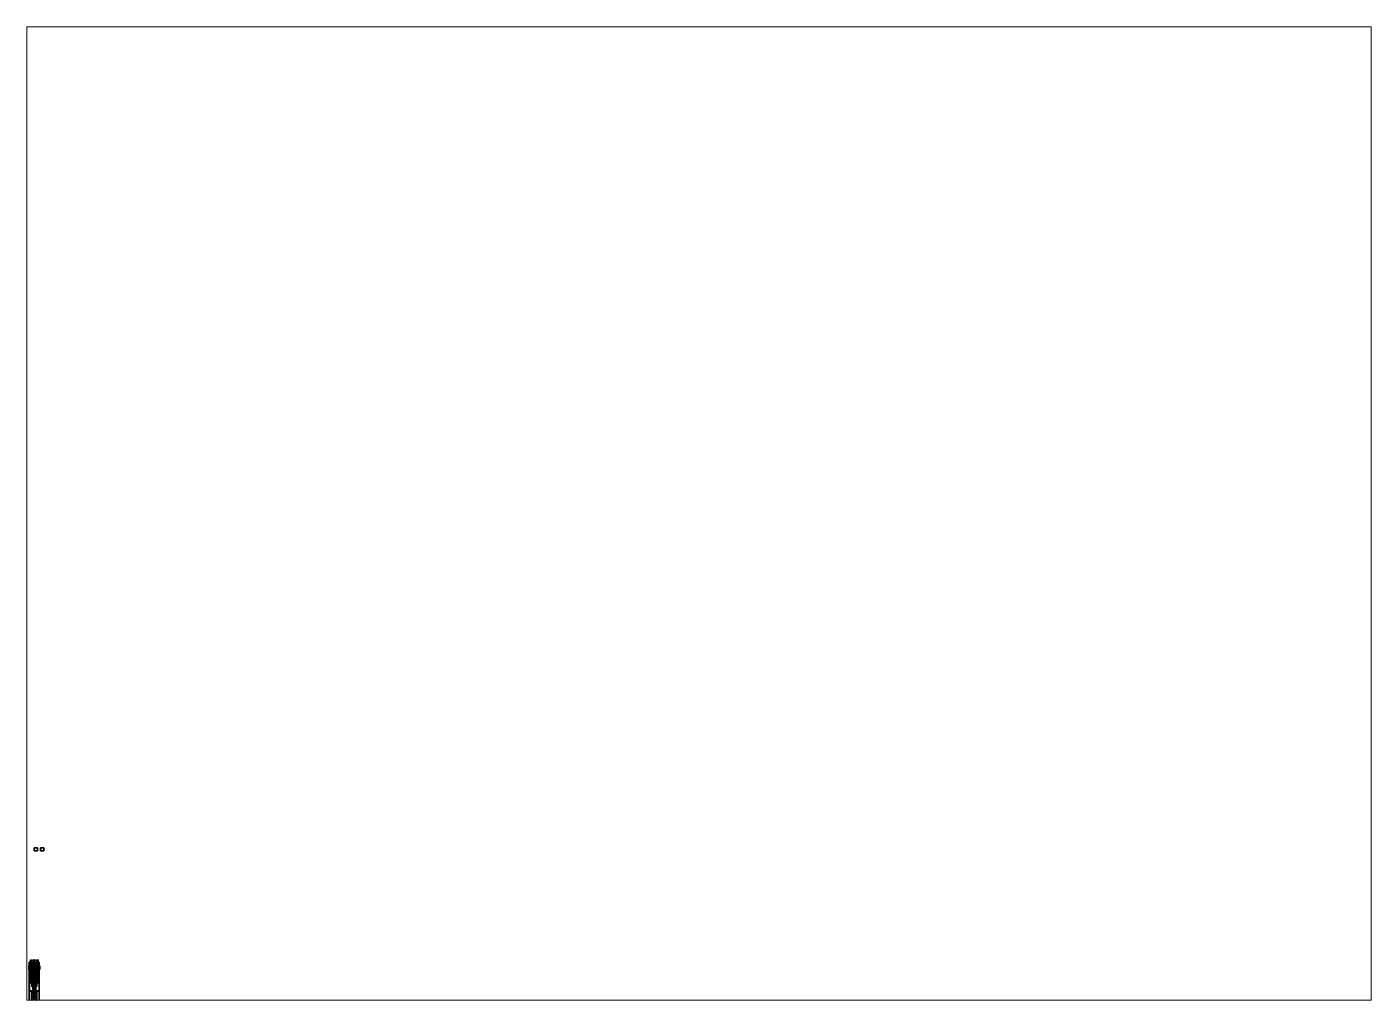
# Paper-space layout 'Layout1' of a CAD drawing. Header units: millimetres. Extents: x 28 to 251, y 20 to 181.
# The model-space entities are those that its viewports show. They can reach past a viewport. Long polylines and large blocks are cut down to what shows.
import ezdxf

# ---------------------------------------------------------------- set-up
doc = ezdxf.new("R2010")
doc.units = ezdxf.units.MM
doc.layers.add('buffer', color=1, linetype='Continuous')
doc.layers.add('wheels', color=2, linetype='Continuous')

msp = doc.modelspace()

# ---------------------------------------------------------------- linework, layer by layer
for points in [[(1, 42.88, 1), (1, 42.88), (0, 42.88), (0, 42.88, 1)], [(1, 42.88), (1, 41.88), (0, 41.88), (0, 42.88)], [(0, 42.88), (0, 41.88), (0, 41.88, 1), (0, 42.88, 1)], [(0, 42.88, 1), (0, 41.88, 1), (1, 41.88, 1), (1, 42.88, 1)], [(1, 41.88, 1), (1, 41.88), (1, 42.88), (1, 42.88, 1)], [(3, 42.88), (3, 41.88), (2, 41.88), (2, 42.88)], [(2, 42.88), (2, 41.88), (3, 41.88), (3, 42.88)], [(0, 41.88, 1), (0, 41.88), (1, 41.88), (1, 41.88, 1)], [(-1.75, 5.55, -0.08), (-1.75, 4.37, -0.08), (-1.75, 4.37, 1.03), (-1.75, 5.55, 1.03)], [(-1.57, 5.55, 1.03), (-1.57, 5.55, -0.08), (-1.75, 5.55, -0.08), (-1.75, 5.55, 1.03)], [(-1.57, 5.55, -0.08), (-1.57, 4.37, -0.08), (-1.75, 4.37, -0.08), (-1.75, 5.55, -0.08)], [(-1.75, 5.55, 1.03), (-1.75, 4.37, 1.03), (-1.57, 4.37, 1.03), (-1.57, 5.55, 1.03)], [(-1.75, 4.37, 1.03), (-1.75, 4.37, -0.08), (-1.57, 4.37, -0.08), (-1.57, 4.37, 1.03)], [(1.57, 6.78, 1.08), (1.57, 6.78, 0.86), (-1.57, 6.78, 0.86), (-1.57, 6.78, 1.08)], [(-1.57, 6.78, 0.86), (-1.57, -2.45, 0.86), (-1.57, -2.45, 1.08), (-1.57, 6.78, 1.08)], [(-1.57, 6.78, 1.08), (-1.57, 0.16, 1.08), (1.57, 0.16, 1.08), (1.57, 6.78, 1.08)], [(-1.57, 6.78, -0.08), (-1.57, 5.55, -0.08), (-1.57, 5.55, 0.86), (-1.57, 6.78, 0.86)], [(-1.55, 6.78, -0.08), (-1.55, 5.55, -0.08), (-1.57, 5.55, -0.08), (-1.57, 6.78, -0.08)], [(-1.55, 6.78, 0.86), (-1.55, 6.78, -0.08), (-1.57, 6.78, -0.08), (-1.57, 6.78, 0.86)], [(-1.55, 4.37, -0.08), (-1.55, -2.45, -0.08), (-1.57, -2.45, -0.08), (-1.57, 4.37, -0.08)], [(-1.57, 4.37, -0.08), (-1.57, -2.45, -0.08), (-1.57, -2.45, 0.86), (-1.57, 4.37, 0.86)], [(-1.55, 5.55, 0.86), (-1.55, 5.55, -0.08), (-1.55, 6.78, -0.08), (-1.55, 6.78, 0.86)], [(-1.55, -2.45, 0.86), (-1.55, -2.45, -0.08), (-1.55, 4.37, -0.08), (-1.55, 4.37, 0.86)], [(0, 6.44, 0.86), (0, 7.51, 0.13), (-1.2, 7.17, 0.13), (-1.2, 6.36, 0.86)], [(0, 7.51, 0.13), (0, 7.51, 0.04), (-1.2, 7.17, 0.04), (-1.2, 7.17, 0.13)], [(-1.2, 7.43, -0.09), (-1.2, 6.78, -0.09), (-1.2, 6.78, 1.08), (-1.2, 7.43, 1.08)], [(-1.18, 7.43, 1.08), (-1.18, 7.43, -0.09), (-1.2, 7.43, -0.09), (-1.2, 7.43, 1.08)], [(-1.18, 7.43, -0.09), (-1.18, 6.78, -0.09), (-1.2, 6.78, -0.09), (-1.2, 7.43, -0.09)], [(-1.2, 7.43, 1.08), (-1.2, 6.78, 1.08), (-1.18, 6.78, 1.08), (-1.18, 7.43, 1.08)], [(-1.2, 6.36, 0.86), (-1.2, 7.17, 0.13), (-1.2, 7.12, 0.13), (-1.2, 6.31, 0.86)], [(-1.2, 7.17, 0.13), (-1.2, 7.17, 0.04), (-1.2, 7.12, 0.04), (-1.2, 7.12, 0.13)], [(-1.2, 6.78, 1.08), (-1.2, 6.78, -0.09), (-1.18, 6.78, -0.09), (-1.18, 6.78, 1.08)], [(-1.11, 6.11, 2.18), (-1.2, 6.11, 1.72), (-1.2, 0.16, 1.72), (-1.11, 0.16, 2.18)], [(-1.2, 6.11, 1.72), (-1.2, 6.11, 1.08), (-1.2, 0.16, 1.08), (-1.2, 0.16, 1.72)], [(1.2, 6.11, 1.72), (1.2, 6.11, 1.08), (-1.2, 6.11, 1.08), (-1.2, 6.11, 1.72)], [(1.11, 6.11, 2.18), (1.2, 6.11, 1.72), (-1.2, 6.11, 1.72), (-1.11, 6.11, 2.18)], [(-1.18, 6.78, 1.08), (-1.18, 6.78, -0.09), (-1.18, 7.43, -0.09), (-1.18, 7.43, 1.08)], [(-0.85, 6.11, 2.57), (-1.11, 6.11, 2.18), (-1.11, 0.16, 2.18), (-0.85, 0.16, 2.57)], [(0.85, 6.11, 2.57), (1.11, 6.11, 2.18), (-1.11, 6.11, 2.18), (-0.85, 6.11, 2.57)], [(-0.46, 6.11, 2.83), (-0.85, 6.11, 2.57), (-0.85, 0.16, 2.57), (-0.46, 0.16, 2.83)], [(0.46, 6.11, 2.83), (0.85, 6.11, 2.57), (-0.85, 6.11, 2.57), (-0.46, 6.11, 2.83)], [(-0.39, 5.54, 3.34), (-0.55, 5.15, 3.34), (-0.38, 5.15, 3.5), (-0.27, 5.42, 3.5)], [(-0.55, 5.15, 3), (-0.39, 5.54, 3), (-0.27, 5.42, 2.84), (-0.38, 5.15, 2.84)], [(-0.39, 5.54, 3), (-0.55, 5.15, 3), (-0.55, 5.15, 3.34), (-0.39, 5.54, 3.34)], [(-0.55, 5.15, 3.34), (-0.39, 4.76, 3.34), (-0.27, 4.88, 3.5), (-0.38, 5.15, 3.5)], [(-0.39, 4.76, 3), (-0.55, 5.15, 3), (-0.38, 5.15, 2.84), (-0.27, 4.88, 2.84)], [(-0.55, 5.15, 3), (-0.39, 4.76, 3), (-0.39, 4.76, 3.34), (-0.55, 5.15, 3.34)], [(0, 6.11, 2.92), (-0.46, 6.11, 2.83), (-0.46, 0.16, 2.83), (0, 0.16, 2.92)], [(0, 6.11, 2.92), (0.46, 6.11, 2.83), (-0.46, 6.11, 2.83), (0, 6.11, 2.92)], [(0, 5.7, 3.34), (-0.39, 5.54, 3.34), (-0.27, 5.42, 3.5), (0, 5.53, 3.5)], [(-0.39, 5.54, 3), (0, 5.7, 3), (0, 5.53, 2.84), (-0.27, 5.42, 2.84)], [(0, 5.7, 3), (-0.39, 5.54, 3), (-0.39, 5.54, 3.34), (0, 5.7, 3.34)], [(-0.39, 4.76, 3.34), (0, 4.6, 3.34), (0, 4.77, 3.5), (-0.27, 4.88, 3.5)], [(0, 4.6, 3), (-0.39, 4.76, 3), (-0.27, 4.88, 2.84), (0, 4.77, 2.84)], [(-0.39, 4.76, 3), (0, 4.6, 3), (0, 4.6, 3.34), (-0.39, 4.76, 3.34)], [(0, 5.53, 3.5), (-0.27, 5.42, 3.5), (-0.38, 5.15, 3.5), (0.27, 5.42, 3.5)], [(0.27, 5.42, 3.5), (-0.38, 5.15, 3.5), (-0.27, 4.88, 3.5), (0.38, 5.15, 3.5)], [(0.38, 5.15, 3.5), (-0.27, 4.88, 3.5), (0, 4.77, 3.5), (0.27, 4.88, 3.5)], [(-0.12, 7.07, 0.84), (-0.17, 6.95, 0.84), (-0.17, 6.95, 3.28), (-0.12, 7.07, 3.28)], [(-0.12, 7.07, 3.28), (-0.17, 6.95, 3.28), (-0.17, 6.57, 3.59), (-0.12, 6.57, 3.71)], [(-0.17, 6.95, 0.84), (-0.12, 6.83, 0.84), (-0.12, 6.83, 3.28), (-0.17, 6.95, 3.28)], [(-0.17, 6.95, 3.28), (-0.12, 6.83, 3.28), (-0.12, 6.57, 3.47), (-0.17, 6.57, 3.59)], [(-0.12, -5.17, 3.47), (-0.17, -5.17, 3.59), (-0.17, 6.57, 3.59), (-0.12, 6.57, 3.47)], [(-0.17, -5.17, 3.59), (-0.12, -5.17, 3.71), (-0.12, 6.57, 3.71), (-0.17, 6.57, 3.59)], [(0, 7.12, 0.84), (-0.12, 7.07, 0.84), (-0.12, 7.07, 3.28), (0, 7.12, 3.28)], [(0, 7.12, 3.28), (-0.12, 7.07, 3.28), (-0.12, 6.57, 3.71), (0, 6.57, 3.76)], [(-0.12, 6.83, 0.84), (0, 6.78, 0.84), (0, 6.78, 3.28), (-0.12, 6.83, 3.28)], [(-0.12, 6.83, 3.28), (0, 6.78, 3.28), (0, 6.57, 3.42), (-0.12, 6.57, 3.47)], [(0, -5.17, 3.42), (-0.12, -5.17, 3.47), (-0.12, 6.57, 3.47), (0, 6.57, 3.42)], [(-0.12, -5.17, 3.71), (0, -5.17, 3.76), (0, 6.57, 3.76), (-0.12, 6.57, 3.71)], [(0, 7.51, 0.13), (0, 6.44, 0.86), (1.2, 6.36, 0.86), (1.2, 7.17, 0.13)], [(0, 7.51, 0.04), (0, 7.51, 0.13), (1.2, 7.17, 0.13), (1.2, 7.17, 0.04)], [(0.12, 7.07, 0.84), (0, 7.12, 0.84), (0, 7.12, 3.28), (0.12, 7.07, 3.28)], [(0.12, 7.07, 3.28), (0, 7.12, 3.28), (0, 6.57, 3.76), (0.12, 6.57, 3.71)], [(0, 6.78, 0.84), (0.12, 6.83, 0.84), (0.12, 6.83, 3.28), (0, 6.78, 3.28)], [(0, 6.78, 3.28), (0.12, 6.83, 3.28), (0.12, 6.57, 3.47), (0, 6.57, 3.42)], [(0.12, -5.17, 3.47), (0, -5.17, 3.42), (0, 6.57, 3.42), (0.12, 6.57, 3.47)], [(0, -5.17, 3.76), (0.12, -5.17, 3.71), (0.12, 6.57, 3.71), (0, 6.57, 3.76)], [(0.46, 6.11, 2.83), (0, 6.11, 2.92), (0, 0.16, 2.92), (0.46, 0.16, 2.83)], [(0.39, 5.54, 3.34), (0, 5.7, 3.34), (0, 5.53, 3.5), (0.27, 5.42, 3.5)], [(0, 5.7, 3), (0.39, 5.54, 3), (0.27, 5.42, 2.84), (0, 5.53, 2.84)], [(0.39, 5.54, 3), (0, 5.7, 3), (0, 5.7, 3.34), (0.39, 5.54, 3.34)], [(0, 4.6, 3.34), (0.39, 4.76, 3.34), (0.27, 4.88, 3.5), (0, 4.77, 3.5)], [(0.39, 4.76, 3), (0, 4.6, 3), (0, 4.77, 2.84), (0.27, 4.88, 2.84)], [(0, 4.6, 3), (0.39, 4.76, 3), (0.39, 4.76, 3.34), (0, 4.6, 3.34)], [(0.17, 6.95, 0.84), (0.12, 7.07, 0.84), (0.12, 7.07, 3.28), (0.17, 6.95, 3.28)], [(0.17, 6.95, 3.28), (0.12, 7.07, 3.28), (0.12, 6.57, 3.71), (0.17, 6.57, 3.59)], [(0.12, 6.83, 0.84), (0.17, 6.95, 0.84), (0.17, 6.95, 3.28), (0.12, 6.83, 3.28)], [(0.12, 6.83, 3.28), (0.17, 6.95, 3.28), (0.17, 6.57, 3.59), (0.12, 6.57, 3.47)], [(0.17, -5.17, 3.59), (0.12, -5.17, 3.47), (0.12, 6.57, 3.47), (0.17, 6.57, 3.59)], [(0.12, -5.17, 3.71), (0.17, -5.17, 3.59), (0.17, 6.57, 3.59), (0.12, 6.57, 3.71)], [(0.55, 5.15, 3.34), (0.39, 5.54, 3.34), (0.27, 5.42, 3.5), (0.38, 5.15, 3.5)], [(0.39, 5.54, 3), (0.55, 5.15, 3), (0.38, 5.15, 2.84), (0.27, 5.42, 2.84)], [(0.39, 4.76, 3.34), (0.55, 5.15, 3.34), (0.38, 5.15, 3.5), (0.27, 4.88, 3.5)], [(0.55, 5.15, 3), (0.39, 4.76, 3), (0.27, 4.88, 2.84), (0.38, 5.15, 2.84)], [(0.55, 5.15, 3), (0.39, 5.54, 3), (0.39, 5.54, 3.34), (0.55, 5.15, 3.34)], [(0.39, 4.76, 3), (0.55, 5.15, 3), (0.55, 5.15, 3.34), (0.39, 4.76, 3.34)], [(0.85, 6.11, 2.57), (0.46, 6.11, 2.83), (0.46, 0.16, 2.83), (0.85, 0.16, 2.57)], [(1.11, 6.11, 2.18), (0.85, 6.11, 2.57), (0.85, 0.16, 2.57), (1.11, 0.16, 2.18)], [(1.2, 6.11, 1.72), (1.11, 6.11, 2.18), (1.11, 0.16, 2.18), (1.2, 0.16, 1.72)], [(1.18, 7.43, -0.09), (1.18, 6.78, -0.09), (1.18, 6.78, 1.08), (1.18, 7.43, 1.08)], [(1.2, 7.43, 1.08), (1.2, 7.43, -0.09), (1.18, 7.43, -0.09), (1.18, 7.43, 1.08)], [(1.2, 7.43, -0.09), (1.2, 6.78, -0.09), (1.18, 6.78, -0.09), (1.18, 7.43, -0.09)], [(1.18, 7.43, 1.08), (1.18, 6.78, 1.08), (1.2, 6.78, 1.08), (1.2, 7.43, 1.08)], [(1.18, 6.78, 1.08), (1.18, 6.78, -0.09), (1.2, 6.78, -0.09), (1.2, 6.78, 1.08)], [(1.2, 6.78, 1.08), (1.2, 6.78, -0.09), (1.2, 7.43, -0.09), (1.2, 7.43, 1.08)], [(1.2, 7.17, 0.13), (1.2, 6.36, 0.86), (1.2, 6.31, 0.86), (1.2, 7.12, 0.13)], [(1.2, 7.17, 0.04), (1.2, 7.17, 0.13), (1.2, 7.12, 0.13), (1.2, 7.12, 0.04)], [(1.2, 6.11, 1.08), (1.2, 6.11, 1.72), (1.2, 0.16, 1.72), (1.2, 0.16, 1.08)], [(1.57, 6.78, -0.08), (1.57, 5.55, -0.08), (1.55, 5.55, -0.08), (1.55, 6.78, -0.08)], [(1.55, 6.78, -0.08), (1.55, 5.55, -0.08), (1.55, 5.55, 0.86), (1.55, 6.78, 0.86)], [(1.57, 6.78, 0.86), (1.57, 6.78, -0.08), (1.55, 6.78, -0.08), (1.55, 6.78, 0.86)], [(1.55, 4.37, -0.08), (1.55, -2.45, -0.08), (1.55, -2.45, 0.86), (1.55, 4.37, 0.86)], [(1.57, 4.37, -0.08), (1.57, -2.45, -0.08), (1.55, -2.45, -0.08), (1.55, 4.37, -0.08)], [(1.57, -2.45, 1.08), (1.57, -2.45, 0.86), (1.57, 6.78, 0.86), (1.57, 6.78, 1.08)], [(1.57, 5.55, 0.86), (1.57, 5.55, -0.08), (1.57, 6.78, -0.08), (1.57, 6.78, 0.86)], [(1.75, 5.55, 1.03), (1.75, 5.55, -0.08), (1.57, 5.55, -0.08), (1.57, 5.55, 1.03)], [(1.75, 5.55, -0.08), (1.75, 4.37, -0.08), (1.57, 4.37, -0.08), (1.57, 5.55, -0.08)], [(1.57, 5.55, 1.03), (1.57, 4.37, 1.03), (1.75, 4.37, 1.03), (1.75, 5.55, 1.03)], [(1.57, -2.45, 0.86), (1.57, -2.45, -0.08), (1.57, 4.37, -0.08), (1.57, 4.37, 0.86)], [(1.57, 4.37, 1.03), (1.57, 4.37, -0.08), (1.75, 4.37, -0.08), (1.75, 4.37, 1.03)], [(1.75, 4.37, 1.03), (1.75, 4.37, -0.08), (1.75, 5.55, -0.08), (1.75, 5.55, 1.03)], [(-1.57, 0.16, 1.08), (-1.57, -2.45, 1.08), (-1.57, -2.45, 3.06), (-1.57, 0.16, 3.06)], [(1.57, 0.16, 3.06), (1.57, 0.16, 1.08), (-1.57, 0.16, 1.08), (-1.57, 0.16, 3.06)], [(-1.57, 0.16, 3.06), (-1.57, -2.35, 3.06), (-0.5, -2.35, 3.45), (-0.5, 0.16, 3.45)], [(0.5, 0.16, 3.45), (1.57, 0.16, 3.06), (-1.57, 0.16, 3.06), (-0.5, 0.16, 3.45)], [(-0.5, 0.16, 3.45), (-0.5, -2.35, 3.45), (0.5, -2.35, 3.45), (0.5, 0.16, 3.45)], [(-0.25, 2.58, 3.49), (-0.36, 2.33, 3.49), (0, 2.33, 3.59)], [(-0.25, 2.58, 2.86), (-0.36, 2.33, 2.84), (-0.36, 2.33, 3.49), (-0.25, 2.58, 3.49)], [(-0.36, 2.33, 3.49), (-0.25, 2.08, 3.49), (0, 2.33, 3.59)], [(-0.36, 2.33, 2.84), (-0.25, 2.08, 2.86), (-0.25, 2.08, 3.49), (-0.36, 2.33, 3.49)], [(-0.21, 3.86, 2.87), (-0.29, 3.65, 2.86), (-0.29, 3.65, 3.35), (-0.21, 3.86, 3.35)], [(-0.21, 3.86, 3.35), (-0.29, 3.65, 3.35), (0, 3.65, 3.45)], [(-0.29, 3.65, 2.86), (-0.21, 3.44, 2.87), (-0.21, 3.44, 3.35), (-0.29, 3.65, 3.35)], [(-0.29, 3.65, 3.35), (-0.21, 3.44, 3.35), (0, 3.65, 3.45)], [(0, 2.69, 3.49), (-0.25, 2.58, 3.49), (0, 2.33, 3.59)], [(0, 2.69, 2.92), (-0.25, 2.58, 2.86), (-0.25, 2.58, 3.49), (0, 2.69, 3.49)], [(-0.25, 2.08, 3.49), (0, 1.97, 3.49), (0, 2.33, 3.59)], [(-0.25, 2.08, 2.86), (0, 1.97, 2.92), (0, 1.97, 3.49), (-0.25, 2.08, 3.49)], [(0, 3.94, 2.92), (-0.21, 3.86, 2.87), (-0.21, 3.86, 3.35), (0, 3.94, 3.35)], [(0, 3.94, 3.35), (-0.21, 3.86, 3.35), (0, 3.65, 3.45)], [(-0.21, 3.44, 3.35), (0, 3.36, 3.35), (0, 3.65, 3.45)], [(-0.21, 3.44, 2.87), (0, 3.36, 2.92), (0, 3.36, 3.35), (-0.21, 3.44, 3.35)], [(-0.1, 0.54, 3.45), (-0.1, 0.16, 3.45), (0.1, 0.16, 3.45), (0.1, 0.54, 3.45)], [(-0.1, 0.54, 2.9), (-0.1, 0.16, 2.9), (-0.1, 0.16, 3.45), (-0.1, 0.54, 3.45)], [(0.1, 0.54, 3.45), (0.1, 0.54, 2.9), (-0.1, 0.54, 2.9), (-0.1, 0.54, 3.45)], [(-0.1, 0.16, 3.45), (-0.1, 0.16, 2.9), (0.1, 0.16, 2.9), (0.1, 0.16, 3.45)], [(0.21, 3.86, 2.87), (0, 3.94, 2.92), (0, 3.94, 3.35), (0.21, 3.86, 3.35)], [(0.21, 3.86, 3.35), (0, 3.94, 3.35), (0, 3.65, 3.45)], [(0.29, 3.65, 3.35), (0.21, 3.86, 3.35), (0, 3.65, 3.45)], [(0, 3.36, 3.35), (0.21, 3.44, 3.35), (0, 3.65, 3.45)], [(0.21, 3.44, 3.35), (0.29, 3.65, 3.35), (0, 3.65, 3.45)], [(0, 3.36, 2.92), (0.21, 3.44, 2.87), (0.21, 3.44, 3.35), (0, 3.36, 3.35)], [(0.25, 2.58, 3.49), (0, 2.69, 3.49), (0, 2.33, 3.59)], [(0.25, 2.58, 2.86), (0, 2.69, 2.92), (0, 2.69, 3.49), (0.25, 2.58, 3.49)], [(0.36, 2.33, 3.49), (0.25, 2.58, 3.49), (0, 2.33, 3.59)], [(0, 1.97, 3.49), (0.25, 2.08, 3.49), (0, 2.33, 3.59)], [(0.25, 2.08, 3.49), (0.36, 2.33, 3.49), (0, 2.33, 3.59)], [(0, 1.97, 2.92), (0.25, 2.08, 2.86), (0.25, 2.08, 3.49), (0, 1.97, 3.49)], [(0.1, 0.16, 3.45), (0.1, 0.16, 2.9), (0.1, 0.54, 2.9), (0.1, 0.54, 3.45)], [(0.29, 3.65, 2.86), (0.21, 3.86, 2.87), (0.21, 3.86, 3.35), (0.29, 3.65, 3.35)], [(0.21, 3.44, 2.87), (0.29, 3.65, 2.86), (0.29, 3.65, 3.35), (0.21, 3.44, 3.35)], [(0.36, 2.33, 2.84), (0.25, 2.58, 2.86), (0.25, 2.58, 3.49), (0.36, 2.33, 3.49)], [(0.25, 2.08, 2.86), (0.36, 2.33, 2.84), (0.36, 2.33, 3.49), (0.25, 2.08, 3.49)], [(0.5, -2.35, 3.45), (1.57, -2.35, 3.06), (1.57, 0.16, 3.06), (0.5, 0.16, 3.45)], [(1.57, -2.45, 3.06), (1.57, -2.45, 1.08), (1.57, 0.16, 1.08), (1.57, 0.16, 3.06)], [(-1.57, -2.35, 3.06), (-1.57, -2.45, 3.06), (1.57, -2.45, 3.06), (1.57, -2.35, 3.06)], [(-0.5, -2.35, 3.45), (-1.57, -2.35, 3.06), (1.57, -2.35, 3.06), (0.5, -2.35, 3.45)], [(-1.57, -2.45, 0.89), (-1.57, -6.73, 0.89), (1.57, -6.73, 0.89), (1.57, -2.45, 0.89)], [(-1.57, -2.45, 0.67), (-1.57, -6.73, 0.67), (-1.57, -6.73, 0.89), (-1.57, -2.45, 0.89)], [(-1.57, -2.45, 2.99), (-1.57, -5.74, 2.99), (1.57, -5.74, 2.99), (1.57, -2.45, 2.99)], [(-1.57, -2.45, 0.89), (-1.57, -5.74, 0.89), (-1.57, -5.74, 2.99), (-1.57, -2.45, 2.99)], [(1.57, -2.45, 0.89), (1.57, -5.74, 0.89), (-1.57, -5.74, 0.89), (-1.57, -2.45, 0.89)], [(-1.57, -2.45, 0.86), (-1.57, -2.45, -0.08), (-1.55, -2.45, -0.08), (-1.55, -2.45, 0.86)], [(-1.57, -2.45, 3.06), (-1.57, -2.45, 2.99), (1.57, -2.45, 2.99), (1.57, -2.45, 3.06)], [(-1.55, -2.45, 0.67), (-1.55, -2.82, 0.04), (-1.57, -2.82, 0.04), (-1.57, -2.45, 0.67)], [(-1.57, -2.82, 0.04), (-1.57, -5.79, 0.04), (-1.57, -6.73, 0.67), (-1.57, -2.45, 0.67)], [(-1.55, -2.82, 0.04), (-1.55, -5.79, 0.04), (-1.57, -5.79, 0.04), (-1.57, -2.82, 0.04)], [(-1.55, -6.73, 0.67), (-1.55, -5.79, 0.04), (-1.55, -2.82, 0.04), (-1.55, -2.45, 0.67)], [(1.57, -2.45, 0.67), (1.57, -2.82, 0.04), (1.55, -2.82, 0.04), (1.55, -2.45, 0.67)], [(1.55, -2.82, 0.04), (1.55, -5.79, 0.04), (1.55, -6.73, 0.67), (1.55, -2.45, 0.67)], [(1.55, -2.45, 0.86), (1.55, -2.45, -0.08), (1.57, -2.45, -0.08), (1.57, -2.45, 0.86)], [(1.57, -2.82, 0.04), (1.57, -5.79, 0.04), (1.55, -5.79, 0.04), (1.55, -2.82, 0.04)], [(1.57, -6.73, 0.89), (1.57, -6.73, 0.67), (1.57, -2.45, 0.67), (1.57, -2.45, 0.89)], [(1.57, -5.74, 2.99), (1.57, -5.74, 0.89), (1.57, -2.45, 0.89), (1.57, -2.45, 2.99)], [(1.57, -6.73, 0.67), (1.57, -5.79, 0.04), (1.57, -2.82, 0.04), (1.57, -2.45, 0.67)], [(-1.57, -5.74, 2.99), (-1.57, -5.74, 2.01), (1.57, -5.74, 2.01), (1.57, -5.74, 2.99)], [(-1.57, -5.74, 2.01), (-1.57, -6.57, 2.01), (1.57, -6.57, 2.01), (1.57, -5.74, 2.01)], [(-1.57, -5.74, 0.89), (-1.57, -6.57, 0.89), (-1.57, -6.57, 2.01), (-1.57, -5.74, 2.01)], [(1.57, -5.74, 0.89), (1.57, -6.57, 0.89), (-1.57, -6.57, 0.89), (-1.57, -5.74, 0.89)], [(-1.57, -6.73, 0.67), (-1.57, -5.79, 0.04), (-1.55, -5.79, 0.04), (-1.55, -6.73, 0.67)], [(-1.57, -6.57, 2.01), (-1.57, -6.57, 0.89), (1.57, -6.57, 0.89), (1.57, -6.57, 2.01)], [(-1.57, -6.73, 0.89), (-1.57, -6.73, 0.67), (1.57, -6.73, 0.67), (1.57, -6.73, 0.89)], [(-1.2, -6.73, 0.92), (-1.2, -7.38, 0.92), (-1.18, -7.38, 0.92), (-1.18, -6.73, 0.92)], [(-1.18, -6.73, -0.09), (-1.18, -7.38, -0.09), (-1.2, -7.38, -0.09), (-1.2, -6.73, -0.09)], [(-1.18, -6.73, 0.92), (-1.18, -6.73, -0.09), (-1.2, -6.73, -0.09), (-1.2, -6.73, 0.92)], [(-1.2, -6.73, -0.09), (-1.2, -7.38, -0.09), (-1.2, -7.38, 0.92), (-1.2, -6.73, 0.92)], [(-1.18, -7.38, 0.92), (-1.18, -7.38, -0.09), (-1.18, -6.73, -0.09), (-1.18, -6.73, 0.92)], [(-0.12, -5.49, 3.32), (-0.17, -5.57, 3.4), (-0.17, -5.17, 3.59), (-0.12, -5.17, 3.47)], [(-0.17, -5.57, 3.4), (-0.12, -5.66, 3.49), (-0.12, -5.17, 3.71), (-0.17, -5.17, 3.59)], [(-0.12, -6.83, 1.86), (-0.17, -6.91, 1.94), (-0.17, -5.57, 3.4), (-0.12, -5.49, 3.32)], [(-0.17, -6.91, 1.94), (-0.12, -7, 2.03), (-0.12, -5.66, 3.49), (-0.17, -5.57, 3.4)], [(-0.12, -6.84, 1.77), (-0.17, -6.96, 1.77), (-0.17, -6.91, 1.94), (-0.12, -6.83, 1.86)], [(-0.12, -6.84, 0.84), (-0.17, -6.96, 0.84), (-0.17, -6.96, 1.77), (-0.12, -6.84, 1.77)], [(-0.17, -6.96, 1.77), (-0.12, -7.08, 1.77), (-0.12, -7, 2.03), (-0.17, -6.91, 1.94)], [(-0.17, -6.96, 0.84), (-0.12, -7.08, 0.84), (-0.12, -7.08, 1.77), (-0.17, -6.96, 1.77)], [(0, -5.45, 3.28), (-0.12, -5.49, 3.32), (-0.12, -5.17, 3.47), (0, -5.17, 3.42)], [(-0.12, -5.66, 3.49), (0, -5.69, 3.52), (0, -5.17, 3.76), (-0.12, -5.17, 3.71)], [(0, -6.79, 1.82), (-0.12, -6.83, 1.86), (-0.12, -5.49, 3.32), (0, -5.45, 3.28)], [(-0.12, -7, 2.03), (0, -7.03, 2.06), (0, -5.69, 3.52), (-0.12, -5.66, 3.49)], [(0, -6.79, 0.84), (-0.12, -6.84, 0.84), (-0.12, -6.84, 1.77), (0, -6.79, 1.77)], [(0, -6.79, 1.77), (-0.12, -6.84, 1.77), (-0.12, -6.83, 1.86), (0, -6.79, 1.82)], [(-0.12, -7.08, 1.77), (0, -7.13, 1.77), (0, -7.03, 2.06), (-0.12, -7, 2.03)], [(-0.12, -7.08, 0.84), (0, -7.13, 0.84), (0, -7.13, 1.77), (-0.12, -7.08, 1.77)], [(0.05, -4.9, 3.45), (0.05, -4.9, 2.99), (-0.05, -4.9, 2.99), (-0.05, -4.9, 3.45)], [(-0.05, -4.9, 2.99), (-0.05, -5, 2.99), (-0.05, -5, 3.45), (-0.05, -4.9, 3.45)], [(-0.05, -5, 3.45), (-0.05, -5, 2.99), (0.05, -5, 2.99), (0.05, -5, 3.45)], [(0.12, -5.49, 3.32), (0, -5.45, 3.28), (0, -5.17, 3.42), (0.12, -5.17, 3.47)], [(0, -5.69, 3.52), (0.12, -5.66, 3.49), (0.12, -5.17, 3.71), (0, -5.17, 3.76)], [(0.12, -6.83, 1.86), (0, -6.79, 1.82), (0, -5.45, 3.28), (0.12, -5.49, 3.32)], [(0, -7.03, 2.06), (0.12, -7, 2.03), (0.12, -5.66, 3.49), (0, -5.69, 3.52)], [(0.12, -6.84, 0.84), (0, -6.79, 0.84), (0, -6.79, 1.77), (0.12, -6.84, 1.77)], [(0.12, -6.84, 1.77), (0, -6.79, 1.77), (0, -6.79, 1.82), (0.12, -6.83, 1.86)], [(0, -7.13, 1.77), (0.12, -7.08, 1.77), (0.12, -7, 2.03), (0, -7.03, 2.06)], [(0, -7.13, 0.84), (0.12, -7.08, 0.84), (0.12, -7.08, 1.77), (0, -7.13, 1.77)], [(0.05, -5, 3.45), (0.05, -5, 2.99), (0.05, -4.9, 2.99), (0.05, -4.9, 3.45)], [(0.17, -5.57, 3.4), (0.12, -5.49, 3.32), (0.12, -5.17, 3.47), (0.17, -5.17, 3.59)], [(0.12, -5.66, 3.49), (0.17, -5.57, 3.4), (0.17, -5.17, 3.59), (0.12, -5.17, 3.71)], [(0.17, -6.91, 1.94), (0.12, -6.83, 1.86), (0.12, -5.49, 3.32), (0.17, -5.57, 3.4)], [(0.12, -7, 2.03), (0.17, -6.91, 1.94), (0.17, -5.57, 3.4), (0.12, -5.66, 3.49)], [(0.17, -6.96, 1.77), (0.12, -6.84, 1.77), (0.12, -6.83, 1.86), (0.17, -6.91, 1.94)], [(0.17, -6.96, 0.84), (0.12, -6.84, 0.84), (0.12, -6.84, 1.77), (0.17, -6.96, 1.77)], [(0.12, -7.08, 1.77), (0.17, -6.96, 1.77), (0.17, -6.91, 1.94), (0.12, -7, 2.03)], [(0.12, -7.08, 0.84), (0.17, -6.96, 0.84), (0.17, -6.96, 1.77), (0.12, -7.08, 1.77)], [(1.18, -6.73, -0.09), (1.18, -7.38, -0.09), (1.18, -7.38, 0.92), (1.18, -6.73, 0.92)], [(1.2, -6.73, 0.92), (1.2, -6.73, -0.09), (1.18, -6.73, -0.09), (1.18, -6.73, 0.92)], [(1.2, -6.73, -0.09), (1.2, -7.38, -0.09), (1.18, -7.38, -0.09), (1.18, -6.73, -0.09)], [(1.18, -6.73, 0.92), (1.18, -7.38, 0.92), (1.2, -7.38, 0.92), (1.2, -6.73, 0.92)], [(1.2, -7.38, 0.92), (1.2, -7.38, -0.09), (1.2, -6.73, -0.09), (1.2, -6.73, 0.92)], [(1.55, -6.73, 0.67), (1.55, -5.79, 0.04), (1.57, -5.79, 0.04), (1.57, -6.73, 0.67)], [(1.57, -6.57, 2.01), (1.57, -6.57, 0.89), (1.57, -5.74, 0.89), (1.57, -5.74, 2.01)]]:
    msp.add_3dface(points)
at = {"layer": 'buffer'}
for points in [[(-1.02, 7.32, 1.1), (-0.89, 7.32, 0.79), (-1.02, 7.32, 0.84), (-1.07, 7.32, 0.97)], [(-0.97, 7.28, 0.97), (-0.95, 7.28, 1.03), (-1.02, 7.32, 1.1), (-1.07, 7.32, 0.97)], [(-0.95, 7.28, 0.91), (-0.97, 7.28, 0.97), (-1.07, 7.32, 0.97), (-1.02, 7.32, 0.84)], [(-0.89, 7.32, 1.15), (-0.76, 7.32, 0.84), (-0.89, 7.32, 0.79), (-1.02, 7.32, 1.1)], [(-0.95, 7.28, 1.03), (-0.89, 7.28, 1.05), (-0.89, 7.32, 1.15), (-1.02, 7.32, 1.1)], [(-0.89, 7.28, 0.89), (-0.95, 7.28, 0.91), (-1.02, 7.32, 0.84), (-0.89, 7.32, 0.79)], [(-0.97, 6.78, 0.89), (-1, 6.78, 0.97), (-0.96, 7.14, 0.97), (-0.94, 7.14, 0.92)], [(-1, 6.78, 0.97), (-0.97, 6.78, 1.05), (-0.94, 7.14, 1.02), (-0.96, 7.14, 0.97)], [(-0.89, 7.28, 0.89), (-0.95, 7.28, 1.03), (-0.97, 7.28, 0.97), (-0.95, 7.28, 0.91)], [(-0.89, 6.78, 0.86), (-0.97, 6.78, 0.89), (-0.94, 7.14, 0.92), (-0.89, 7.14, 0.9)], [(-0.97, 6.78, 1.05), (-0.89, 6.78, 1.08), (-0.89, 7.14, 1.04), (-0.94, 7.14, 1.02)], [(-0.96, 7.14, 0.97), (-0.94, 7.14, 1.02), (-0.89, 7.14, 1.04), (-0.94, 7.14, 0.92)], [(-0.83, 7.28, 0.91), (-0.89, 7.28, 1.05), (-0.95, 7.28, 1.03), (-0.89, 7.28, 0.89)], [(-0.94, 7.14, 0.92), (-0.89, 7.14, 1.04), (-0.84, 7.14, 1.02), (-0.89, 7.14, 0.9)], [(-0.93, 7.28, 0.97), (-0.89, 7.28, 0.93), (-0.89, 7.14, 0.93), (-0.93, 7.14, 0.97)], [(-0.89, 7.28, 1.01), (-0.93, 7.28, 0.97), (-0.93, 7.14, 0.97), (-0.89, 7.14, 1.01)], [(-0.76, 7.32, 1.1), (-0.71, 7.32, 0.97), (-0.76, 7.32, 0.84), (-0.89, 7.32, 1.15)], [(-0.89, 7.28, 1.05), (-0.83, 7.28, 1.03), (-0.76, 7.32, 1.1), (-0.89, 7.32, 1.15)], [(-0.83, 7.28, 0.91), (-0.89, 7.28, 0.89), (-0.89, 7.32, 0.79), (-0.76, 7.32, 0.84)], [(-0.89, 7.28, 0.93), (-0.85, 7.28, 0.97), (-0.85, 7.14, 0.97), (-0.89, 7.14, 0.93)], [(-0.85, 7.28, 0.97), (-0.89, 7.28, 1.01), (-0.89, 7.14, 1.01), (-0.85, 7.14, 0.97)], [(-0.81, 7.28, 0.97), (-0.83, 7.28, 1.03), (-0.89, 7.28, 1.05), (-0.83, 7.28, 0.91)], [(-0.89, 7.14, 0.9), (-0.84, 7.14, 1.02), (-0.82, 7.14, 0.97), (-0.84, 7.14, 0.92)], [(-0.81, 6.78, 0.89), (-0.89, 6.78, 0.86), (-0.89, 7.14, 0.9), (-0.84, 7.14, 0.92)], [(-0.89, 6.78, 1.08), (-0.81, 6.78, 1.05), (-0.84, 7.14, 1.02), (-0.89, 7.14, 1.04)], [(-0.78, 6.78, 0.97), (-0.81, 6.78, 0.89), (-0.84, 7.14, 0.92), (-0.82, 7.14, 0.97)], [(-0.81, 6.78, 1.05), (-0.78, 6.78, 0.97), (-0.82, 7.14, 0.97), (-0.84, 7.14, 1.02)], [(-0.83, 7.28, 1.03), (-0.81, 7.28, 0.97), (-0.71, 7.32, 0.97), (-0.76, 7.32, 1.1)], [(-0.81, 7.28, 0.97), (-0.83, 7.28, 0.91), (-0.76, 7.32, 0.84), (-0.71, 7.32, 0.97)], [(0.76, 7.32, 1.1), (0.89, 7.32, 0.79), (0.76, 7.32, 0.84), (0.71, 7.32, 0.97)], [(0.81, 7.28, 0.97), (0.83, 7.28, 1.03), (0.76, 7.32, 1.1), (0.71, 7.32, 0.97)], [(0.83, 7.28, 0.91), (0.81, 7.28, 0.97), (0.71, 7.32, 0.97), (0.76, 7.32, 0.84)], [(0.83, 7.28, 1.03), (0.89, 7.28, 1.05), (0.89, 7.32, 1.15), (0.76, 7.32, 1.1)], [(0.89, 7.32, 1.15), (1.02, 7.32, 0.84), (0.89, 7.32, 0.79), (0.76, 7.32, 1.1)], [(0.89, 7.28, 0.89), (0.83, 7.28, 0.91), (0.76, 7.32, 0.84), (0.89, 7.32, 0.79)], [(0.81, 6.78, 0.89), (0.78, 6.78, 0.97), (0.82, 7.14, 0.97), (0.84, 7.14, 0.92)], [(0.78, 6.78, 0.97), (0.81, 6.78, 1.05), (0.84, 7.14, 1.02), (0.82, 7.14, 0.97)], [(0.89, 7.28, 0.89), (0.83, 7.28, 1.03), (0.81, 7.28, 0.97), (0.83, 7.28, 0.91)], [(0.89, 6.78, 0.86), (0.81, 6.78, 0.89), (0.84, 7.14, 0.92), (0.89, 7.14, 0.9)], [(0.81, 6.78, 1.05), (0.89, 6.78, 1.08), (0.89, 7.14, 1.04), (0.84, 7.14, 1.02)], [(0.82, 7.14, 0.97), (0.84, 7.14, 1.02), (0.89, 7.14, 1.04), (0.84, 7.14, 0.92)], [(0.95, 7.28, 0.91), (0.89, 7.28, 1.05), (0.83, 7.28, 1.03), (0.89, 7.28, 0.89)], [(0.84, 7.14, 0.92), (0.89, 7.14, 1.04), (0.94, 7.14, 1.02), (0.89, 7.14, 0.9)], [(0.89, 7.28, 1.01), (0.85, 7.28, 0.97), (0.85, 7.14, 0.97), (0.89, 7.14, 1.01)], [(0.85, 7.28, 0.97), (0.89, 7.28, 0.93), (0.89, 7.14, 0.93), (0.85, 7.14, 0.97)], [(0.89, 7.28, 1.05), (0.95, 7.28, 1.03), (1.02, 7.32, 1.1), (0.89, 7.32, 1.15)], [(1.02, 7.32, 1.1), (1.07, 7.32, 0.97), (1.02, 7.32, 0.84), (0.89, 7.32, 1.15)], [(0.95, 7.28, 0.91), (0.89, 7.28, 0.89), (0.89, 7.32, 0.79), (1.02, 7.32, 0.84)], [(0.93, 7.28, 0.97), (0.89, 7.28, 1.01), (0.89, 7.14, 1.01), (0.93, 7.14, 0.97)], [(0.89, 7.28, 0.93), (0.93, 7.28, 0.97), (0.93, 7.14, 0.97), (0.89, 7.14, 0.93)], [(0.97, 7.28, 0.97), (0.95, 7.28, 1.03), (0.89, 7.28, 1.05), (0.95, 7.28, 0.91)], [(0.97, 6.78, 0.89), (0.89, 6.78, 0.86), (0.89, 7.14, 0.9), (0.94, 7.14, 0.92)], [(0.89, 7.14, 0.9), (0.94, 7.14, 1.02), (0.96, 7.14, 0.97), (0.94, 7.14, 0.92)], [(0.89, 6.78, 1.08), (0.97, 6.78, 1.05), (0.94, 7.14, 1.02), (0.89, 7.14, 1.04)], [(1, 6.78, 0.97), (0.97, 6.78, 0.89), (0.94, 7.14, 0.92), (0.96, 7.14, 0.97)], [(0.97, 6.78, 1.05), (1, 6.78, 0.97), (0.96, 7.14, 0.97), (0.94, 7.14, 1.02)], [(0.95, 7.28, 1.03), (0.97, 7.28, 0.97), (1.07, 7.32, 0.97), (1.02, 7.32, 1.1)], [(0.97, 7.28, 0.97), (0.95, 7.28, 0.91), (1.02, 7.32, 0.84), (1.07, 7.32, 0.97)], [(-0.95, -7.23, 0.84), (-0.97, -7.23, 0.78), (-1.07, -7.27, 0.78), (-1.02, -7.27, 0.91)], [(-0.97, -7.23, 0.78), (-0.95, -7.23, 0.72), (-1.02, -7.27, 0.65), (-1.07, -7.27, 0.78)], [(-1.02, -7.27, 0.91), (-1.07, -7.27, 0.78), (-1.02, -7.27, 0.65), (-0.89, -7.27, 0.96)], [(-0.89, -7.23, 0.86), (-0.95, -7.23, 0.84), (-1.02, -7.27, 0.91), (-0.89, -7.27, 0.96)], [(-0.95, -7.23, 0.72), (-0.89, -7.23, 0.7), (-0.89, -7.27, 0.6), (-1.02, -7.27, 0.65)], [(-0.89, -7.27, 0.96), (-1.02, -7.27, 0.65), (-0.89, -7.27, 0.6), (-0.76, -7.27, 0.91)], [(-1, -6.73, 0.78), (-0.97, -6.73, 0.7), (-0.94, -7.09, 0.73), (-0.96, -7.09, 0.78)], [(-0.97, -6.73, 0.86), (-1, -6.73, 0.78), (-0.96, -7.09, 0.78), (-0.94, -7.09, 0.83)], [(-0.97, -6.73, 0.7), (-0.89, -6.73, 0.67), (-0.89, -7.09, 0.71), (-0.94, -7.09, 0.73)], [(-0.89, -6.73, 0.89), (-0.97, -6.73, 0.86), (-0.94, -7.09, 0.83), (-0.89, -7.09, 0.85)], [(-0.97, -7.23, 0.78), (-0.95, -7.23, 0.84), (-0.89, -7.23, 0.86), (-0.95, -7.23, 0.72)], [(-0.89, -7.09, 0.71), (-0.94, -7.09, 0.83), (-0.96, -7.09, 0.78), (-0.94, -7.09, 0.73)], [(-0.95, -7.23, 0.72), (-0.89, -7.23, 0.86), (-0.83, -7.23, 0.84), (-0.89, -7.23, 0.7)], [(-0.84, -7.09, 0.73), (-0.89, -7.09, 0.85), (-0.94, -7.09, 0.83), (-0.89, -7.09, 0.71)], [(-0.93, -7.23, 0.78), (-0.89, -7.23, 0.82), (-0.89, -7.09, 0.82), (-0.93, -7.09, 0.78)], [(-0.89, -7.23, 0.74), (-0.93, -7.23, 0.78), (-0.93, -7.09, 0.78), (-0.89, -7.09, 0.74)], [(-0.89, -6.73, 0.67), (-0.81, -6.73, 0.7), (-0.84, -7.09, 0.73), (-0.89, -7.09, 0.71)], [(-0.81, -6.73, 0.86), (-0.89, -6.73, 0.89), (-0.89, -7.09, 0.85), (-0.84, -7.09, 0.83)], [(-0.89, -7.23, 0.82), (-0.85, -7.23, 0.78), (-0.85, -7.09, 0.78), (-0.89, -7.09, 0.82)], [(-0.85, -7.23, 0.78), (-0.89, -7.23, 0.74), (-0.89, -7.09, 0.74), (-0.85, -7.09, 0.78)], [(-0.82, -7.09, 0.78), (-0.84, -7.09, 0.83), (-0.89, -7.09, 0.85), (-0.84, -7.09, 0.73)], [(-0.83, -7.23, 0.84), (-0.89, -7.23, 0.86), (-0.89, -7.27, 0.96), (-0.76, -7.27, 0.91)], [(-0.89, -7.23, 0.7), (-0.83, -7.23, 0.72), (-0.76, -7.27, 0.65), (-0.89, -7.27, 0.6)], [(-0.89, -7.23, 0.7), (-0.83, -7.23, 0.84), (-0.81, -7.23, 0.78), (-0.83, -7.23, 0.72)], [(-0.76, -7.27, 0.91), (-0.89, -7.27, 0.6), (-0.76, -7.27, 0.65), (-0.71, -7.27, 0.78)], [(-0.81, -6.73, 0.7), (-0.78, -6.73, 0.78), (-0.82, -7.09, 0.78), (-0.84, -7.09, 0.73)], [(-0.78, -6.73, 0.78), (-0.81, -6.73, 0.86), (-0.84, -7.09, 0.83), (-0.82, -7.09, 0.78)], [(-0.81, -7.23, 0.78), (-0.83, -7.23, 0.84), (-0.76, -7.27, 0.91), (-0.71, -7.27, 0.78)], [(-0.83, -7.23, 0.72), (-0.81, -7.23, 0.78), (-0.71, -7.27, 0.78), (-0.76, -7.27, 0.65)], [(0.83, -7.23, 0.84), (0.81, -7.23, 0.78), (0.71, -7.27, 0.78), (0.76, -7.27, 0.91)], [(0.81, -7.23, 0.78), (0.83, -7.23, 0.72), (0.76, -7.27, 0.65), (0.71, -7.27, 0.78)], [(0.76, -7.27, 0.91), (0.71, -7.27, 0.78), (0.76, -7.27, 0.65), (0.89, -7.27, 0.96)], [(0.89, -7.23, 0.86), (0.83, -7.23, 0.84), (0.76, -7.27, 0.91), (0.89, -7.27, 0.96)], [(0.83, -7.23, 0.72), (0.89, -7.23, 0.7), (0.89, -7.27, 0.6), (0.76, -7.27, 0.65)], [(0.89, -7.27, 0.96), (0.76, -7.27, 0.65), (0.89, -7.27, 0.6), (1.02, -7.27, 0.91)], [(0.78, -6.73, 0.78), (0.81, -6.73, 0.7), (0.84, -7.09, 0.73), (0.82, -7.09, 0.78)], [(0.81, -6.73, 0.86), (0.78, -6.73, 0.78), (0.82, -7.09, 0.78), (0.84, -7.09, 0.83)], [(0.81, -6.73, 0.7), (0.89, -6.73, 0.67), (0.89, -7.09, 0.71), (0.84, -7.09, 0.73)], [(0.89, -6.73, 0.89), (0.81, -6.73, 0.86), (0.84, -7.09, 0.83), (0.89, -7.09, 0.85)], [(0.81, -7.23, 0.78), (0.83, -7.23, 0.84), (0.89, -7.23, 0.86), (0.83, -7.23, 0.72)], [(0.89, -7.09, 0.71), (0.84, -7.09, 0.83), (0.82, -7.09, 0.78), (0.84, -7.09, 0.73)], [(0.83, -7.23, 0.72), (0.89, -7.23, 0.86), (0.95, -7.23, 0.84), (0.89, -7.23, 0.7)], [(0.94, -7.09, 0.73), (0.89, -7.09, 0.85), (0.84, -7.09, 0.83), (0.89, -7.09, 0.71)], [(0.89, -7.23, 0.74), (0.85, -7.23, 0.78), (0.85, -7.09, 0.78), (0.89, -7.09, 0.74)], [(0.85, -7.23, 0.78), (0.89, -7.23, 0.82), (0.89, -7.09, 0.82), (0.85, -7.09, 0.78)], [(0.89, -6.73, 0.67), (0.97, -6.73, 0.7), (0.94, -7.09, 0.73), (0.89, -7.09, 0.71)], [(0.97, -6.73, 0.86), (0.89, -6.73, 0.89), (0.89, -7.09, 0.85), (0.94, -7.09, 0.83)], [(0.96, -7.09, 0.78), (0.94, -7.09, 0.83), (0.89, -7.09, 0.85), (0.94, -7.09, 0.73)], [(0.93, -7.23, 0.78), (0.89, -7.23, 0.74), (0.89, -7.09, 0.74), (0.93, -7.09, 0.78)], [(0.89, -7.23, 0.82), (0.93, -7.23, 0.78), (0.93, -7.09, 0.78), (0.89, -7.09, 0.82)], [(0.95, -7.23, 0.84), (0.89, -7.23, 0.86), (0.89, -7.27, 0.96), (1.02, -7.27, 0.91)], [(0.89, -7.23, 0.7), (0.95, -7.23, 0.72), (1.02, -7.27, 0.65), (0.89, -7.27, 0.6)], [(0.89, -7.23, 0.7), (0.95, -7.23, 0.84), (0.97, -7.23, 0.78), (0.95, -7.23, 0.72)], [(1.02, -7.27, 0.91), (0.89, -7.27, 0.6), (1.02, -7.27, 0.65), (1.07, -7.27, 0.78)], [(0.97, -6.73, 0.7), (1, -6.73, 0.78), (0.96, -7.09, 0.78), (0.94, -7.09, 0.73)], [(1, -6.73, 0.78), (0.97, -6.73, 0.86), (0.94, -7.09, 0.83), (0.96, -7.09, 0.78)], [(0.97, -7.23, 0.78), (0.95, -7.23, 0.84), (1.02, -7.27, 0.91), (1.07, -7.27, 0.78)], [(0.95, -7.23, 0.72), (0.97, -7.23, 0.78), (1.07, -7.27, 0.78), (1.02, -7.27, 0.65)]]:
    msp.add_3dface(points, dxfattribs=at)
at = {"layer": 'wheels'}
for points in [[(-0.81, 5.5, 0.22), (-0.81, 6.47, 0.62), (-0.81, 6.64, 0.22), (-0.81, 5.67, -0.18)], [(-0.76, 6.64, 0.22), (-0.76, 6.47, -0.18), (-0.81, 6.47, -0.18), (-0.81, 6.64, 0.22)], [(-0.76, 6.47, 0.62), (-0.76, 6.64, 0.22), (-0.81, 6.64, 0.22), (-0.81, 6.47, 0.62)], [(-0.81, 5.67, -0.18), (-0.81, 6.64, 0.22), (-0.81, 6.47, -0.18), (-0.81, 6.07, -0.35)], [(-0.81, 5.67, 0.62), (-0.81, 6.07, 0.79), (-0.81, 6.47, 0.62), (-0.81, 5.5, 0.22)], [(-0.76, 6.07, 0.79), (-0.76, 6.47, 0.62), (-0.81, 6.47, 0.62), (-0.81, 6.07, 0.79)], [(-0.76, 6.47, -0.18), (-0.76, 6.07, -0.35), (-0.81, 6.07, -0.35), (-0.81, 6.47, -0.18)], [(-0.76, 5.67, 0.62), (-0.76, 6.07, 0.79), (-0.81, 6.07, 0.79), (-0.81, 5.67, 0.62)], [(-0.76, 6.07, -0.35), (-0.76, 5.67, -0.18), (-0.81, 5.67, -0.18), (-0.81, 6.07, -0.35)], [(-0.76, 5.67, -0.18), (-0.76, 5.5, 0.22), (-0.81, 5.5, 0.22), (-0.81, 5.67, -0.18)], [(-0.76, 5.5, 0.22), (-0.76, 5.67, 0.62), (-0.81, 5.67, 0.62), (-0.81, 5.5, 0.22)], [(-0.71, 4.18, 0.84), (-0.71, 4.37, 0.39), (-0.81, 4.37, 0.39), (-0.81, 4.18, 0.84)], [(-0.71, 4.37, 0.39), (-0.71, 4.18, -0.06), (-0.81, 4.18, -0.06), (-0.81, 4.37, 0.39)], [(-0.81, 3.09, 0.39), (-0.81, 4.18, 0.84), (-0.81, 4.37, 0.39), (-0.81, 3.28, -0.06)], [(-0.81, 3.28, -0.06), (-0.81, 4.37, 0.39), (-0.81, 4.18, -0.06), (-0.81, 3.73, -0.25)], [(-0.76, 6.4, 0.55), (-0.76, 6.54, 0.22), (-0.76, 6.64, 0.22), (-0.76, 6.47, 0.62)], [(-0.76, 6.54, 0.22), (-0.76, 6.4, -0.11), (-0.76, 6.47, -0.18), (-0.76, 6.64, 0.22)], [(-0.66, 6.4, 0.55), (-0.66, 6.54, 0.22), (-0.76, 6.54, 0.22), (-0.76, 6.4, 0.55)], [(-0.66, 6.54, 0.22), (-0.66, 6.4, -0.11), (-0.76, 6.4, -0.11), (-0.76, 6.54, 0.22)], [(-0.76, 6.07, 0.69), (-0.76, 6.4, 0.55), (-0.76, 6.47, 0.62), (-0.76, 6.07, 0.79)], [(-0.76, 6.4, -0.11), (-0.76, 6.07, -0.25), (-0.76, 6.07, -0.35), (-0.76, 6.47, -0.18)], [(-0.66, 6.4, -0.11), (-0.66, 6.07, -0.25), (-0.76, 6.07, -0.25), (-0.76, 6.4, -0.11)], [(-0.66, 6.07, 0.69), (-0.66, 6.4, 0.55), (-0.76, 6.4, 0.55), (-0.76, 6.07, 0.69)], [(-0.66, 6.07, -0.25), (-0.66, 5.74, -0.11), (-0.76, 5.74, -0.11), (-0.76, 6.07, -0.25)], [(-0.66, 5.74, 0.55), (-0.66, 6.07, 0.69), (-0.76, 6.07, 0.69), (-0.76, 5.74, 0.55)], [(-0.76, 5.74, 0.55), (-0.76, 6.07, 0.69), (-0.76, 6.07, 0.79), (-0.76, 5.67, 0.62)], [(-0.76, 6.07, -0.25), (-0.76, 5.74, -0.11), (-0.76, 5.67, -0.18), (-0.76, 6.07, -0.35)], [(-0.66, 5.74, -0.11), (-0.66, 5.6, 0.22), (-0.76, 5.6, 0.22), (-0.76, 5.74, -0.11)], [(-0.76, 5.74, -0.11), (-0.76, 5.6, 0.22), (-0.76, 5.5, 0.22), (-0.76, 5.67, -0.18)], [(-0.66, 5.6, 0.22), (-0.66, 5.74, 0.55), (-0.76, 5.74, 0.55), (-0.76, 5.6, 0.22)], [(-0.76, 5.6, 0.22), (-0.76, 5.74, 0.55), (-0.76, 5.67, 0.62), (-0.76, 5.5, 0.22)], [(-0.71, 3.28, 0.84), (-0.71, 4.37, 0.39), (-0.71, 4.18, 0.84), (-0.71, 3.73, 1.03)], [(-0.71, 3.09, 0.39), (-0.71, 4.18, -0.06), (-0.71, 4.37, 0.39), (-0.71, 3.28, 0.84)], [(-0.66, 6.4, 0.55), (-0.66, 5.6, 0.22), (-0.66, 5.74, -0.11), (-0.66, 6.54, 0.22)], [(-0.66, 6.54, 0.22), (-0.66, 5.74, -0.11), (-0.66, 6.07, -0.25), (-0.66, 6.4, -0.11)], [(-0.66, 6.07, 0.69), (-0.66, 5.74, 0.55), (-0.66, 5.6, 0.22), (-0.66, 6.4, 0.55)], [(0.66, 6.54, 0.22), (0.66, 6.4, 0.55), (0.76, 6.4, 0.55), (0.76, 6.54, 0.22)], [(0.66, 6.07, 0.69), (0.66, 6.4, 0.55), (0.66, 6.54, 0.22), (0.66, 5.74, 0.55)], [(0.66, 5.74, 0.55), (0.66, 6.54, 0.22), (0.66, 6.4, -0.11), (0.66, 5.6, 0.22)], [(0.66, 6.4, -0.11), (0.66, 6.54, 0.22), (0.76, 6.54, 0.22), (0.76, 6.4, -0.11)], [(0.66, 5.6, 0.22), (0.66, 6.4, -0.11), (0.66, 6.07, -0.25), (0.66, 5.74, -0.11)], [(0.66, 6.07, -0.25), (0.66, 6.4, -0.11), (0.76, 6.4, -0.11), (0.76, 6.07, -0.25)], [(0.66, 6.4, 0.55), (0.66, 6.07, 0.69), (0.76, 6.07, 0.69), (0.76, 6.4, 0.55)], [(0.66, 5.74, -0.11), (0.66, 6.07, -0.25), (0.76, 6.07, -0.25), (0.76, 5.74, -0.11)], [(0.66, 6.07, 0.69), (0.66, 5.74, 0.55), (0.76, 5.74, 0.55), (0.76, 6.07, 0.69)], [(0.66, 5.6, 0.22), (0.66, 5.74, -0.11), (0.76, 5.74, -0.11), (0.76, 5.6, 0.22)], [(0.66, 5.74, 0.55), (0.66, 5.6, 0.22), (0.76, 5.6, 0.22), (0.76, 5.74, 0.55)], [(0.71, 3.28, -0.06), (0.71, 4.37, 0.39), (0.71, 4.18, -0.06), (0.71, 3.73, -0.25)], [(0.71, 3.09, 0.39), (0.71, 4.18, 0.84), (0.71, 4.37, 0.39), (0.71, 3.28, -0.06)], [(0.81, 4.37, 0.39), (0.81, 4.18, -0.06), (0.71, 4.18, -0.06), (0.71, 4.37, 0.39)], [(0.81, 4.18, 0.84), (0.81, 4.37, 0.39), (0.71, 4.37, 0.39), (0.71, 4.18, 0.84)], [(0.76, 6.54, 0.22), (0.76, 6.4, 0.55), (0.76, 6.47, 0.62), (0.76, 6.64, 0.22)], [(0.76, 6.4, -0.11), (0.76, 6.54, 0.22), (0.76, 6.64, 0.22), (0.76, 6.47, -0.18)], [(0.76, 6.47, -0.18), (0.76, 6.64, 0.22), (0.81, 6.64, 0.22), (0.81, 6.47, -0.18)], [(0.76, 6.64, 0.22), (0.76, 6.47, 0.62), (0.81, 6.47, 0.62), (0.81, 6.64, 0.22)], [(0.76, 6.47, 0.62), (0.76, 6.07, 0.79), (0.81, 6.07, 0.79), (0.81, 6.47, 0.62)], [(0.76, 6.4, 0.55), (0.76, 6.07, 0.69), (0.76, 6.07, 0.79), (0.76, 6.47, 0.62)], [(0.76, 6.07, -0.25), (0.76, 6.4, -0.11), (0.76, 6.47, -0.18), (0.76, 6.07, -0.35)], [(0.76, 6.07, -0.35), (0.76, 6.47, -0.18), (0.81, 6.47, -0.18), (0.81, 6.07, -0.35)], [(0.76, 6.07, 0.79), (0.76, 5.67, 0.62), (0.81, 5.67, 0.62), (0.81, 6.07, 0.79)], [(0.76, 6.07, 0.69), (0.76, 5.74, 0.55), (0.76, 5.67, 0.62), (0.76, 6.07, 0.79)], [(0.76, 5.74, -0.11), (0.76, 6.07, -0.25), (0.76, 6.07, -0.35), (0.76, 5.67, -0.18)], [(0.76, 5.67, -0.18), (0.76, 6.07, -0.35), (0.81, 6.07, -0.35), (0.81, 5.67, -0.18)], [(0.76, 5.6, 0.22), (0.76, 5.74, -0.11), (0.76, 5.67, -0.18), (0.76, 5.5, 0.22)], [(0.76, 5.74, 0.55), (0.76, 5.6, 0.22), (0.76, 5.5, 0.22), (0.76, 5.67, 0.62)], [(0.76, 5.5, 0.22), (0.76, 5.67, -0.18), (0.81, 5.67, -0.18), (0.81, 5.5, 0.22)], [(0.76, 5.67, 0.62), (0.76, 5.5, 0.22), (0.81, 5.5, 0.22), (0.81, 5.67, 0.62)], [(0.81, 6.47, 0.62), (0.81, 6.07, 0.79), (0.81, 5.67, 0.62), (0.81, 6.64, 0.22)], [(0.81, 6.64, 0.22), (0.81, 5.67, 0.62), (0.81, 5.5, 0.22), (0.81, 6.47, -0.18)], [(0.81, 6.47, -0.18), (0.81, 5.5, 0.22), (0.81, 5.67, -0.18), (0.81, 6.07, -0.35)], [(0.81, 3.09, 0.39), (0.81, 4.18, -0.06), (0.81, 4.37, 0.39), (0.81, 3.28, 0.84)], [(0.81, 3.28, 0.84), (0.81, 4.37, 0.39), (0.81, 4.18, 0.84), (0.81, 3.73, 1.03)], [(-0.71, 3.73, 1.03), (-0.71, 4.18, 0.84), (-0.81, 4.18, 0.84), (-0.81, 3.73, 1.03)], [(-0.71, 4.18, -0.06), (-0.71, 3.73, -0.25), (-0.81, 3.73, -0.25), (-0.81, 4.18, -0.06)], [(-0.81, 3.28, 0.84), (-0.81, 3.73, 1.03), (-0.81, 4.18, 0.84), (-0.81, 3.09, 0.39)], [(-0.71, 3.28, 0.84), (-0.71, 3.73, 1.03), (-0.81, 3.73, 1.03), (-0.81, 3.28, 0.84)], [(-0.71, 3.73, -0.25), (-0.71, 3.28, -0.06), (-0.81, 3.28, -0.06), (-0.81, 3.73, -0.25)], [(-0.71, 3.09, 0.39), (-0.71, 3.28, 0.84), (-0.81, 3.28, 0.84), (-0.81, 3.09, 0.39)], [(-0.71, 3.28, -0.06), (-0.71, 3.09, 0.39), (-0.81, 3.09, 0.39), (-0.81, 3.28, -0.06)], [(-0.81, 1.95, -0.06), (-0.81, 3.04, 0.39), (-0.81, 2.85, -0.06), (-0.81, 2.4, -0.25)], [(-0.81, 1.76, 0.39), (-0.81, 2.85, 0.84), (-0.81, 3.04, 0.39), (-0.81, 1.95, -0.06)], [(-0.71, 3.04, 0.39), (-0.71, 2.85, -0.06), (-0.81, 2.85, -0.06), (-0.81, 3.04, 0.39)], [(-0.71, 2.85, 0.84), (-0.71, 3.04, 0.39), (-0.81, 3.04, 0.39), (-0.81, 2.85, 0.84)], [(-0.81, 1.95, 0.84), (-0.81, 2.4, 1.03), (-0.81, 2.85, 0.84), (-0.81, 1.76, 0.39)], [(-0.71, 2.85, -0.06), (-0.71, 2.4, -0.25), (-0.81, 2.4, -0.25), (-0.81, 2.85, -0.06)], [(-0.71, 2.4, 1.03), (-0.71, 2.85, 0.84), (-0.81, 2.85, 0.84), (-0.81, 2.4, 1.03)], [(-0.71, 2.4, -0.25), (-0.71, 1.95, -0.06), (-0.81, 1.95, -0.06), (-0.81, 2.4, -0.25)], [(-0.71, 1.95, 0.84), (-0.71, 2.4, 1.03), (-0.81, 2.4, 1.03), (-0.81, 1.95, 0.84)], [(-0.71, 1.95, -0.06), (-0.71, 1.76, 0.39), (-0.81, 1.76, 0.39), (-0.81, 1.95, -0.06)], [(-0.71, 1.76, 0.39), (-0.71, 1.95, 0.84), (-0.81, 1.95, 0.84), (-0.81, 1.76, 0.39)], [(-0.71, 1.53, 0.84), (-0.71, 1.72, 0.39), (-0.81, 1.72, 0.39), (-0.81, 1.53, 0.84)], [(-0.71, 1.72, 0.39), (-0.71, 1.53, -0.06), (-0.81, 1.53, -0.06), (-0.81, 1.72, 0.39)], [(-0.81, 0.44, 0.39), (-0.81, 1.53, 0.84), (-0.81, 1.72, 0.39), (-0.81, 0.63, -0.06)], [(-0.81, 0.63, -0.06), (-0.81, 1.72, 0.39), (-0.81, 1.53, -0.06), (-0.81, 1.08, -0.25)], [(-0.71, 1.08, 1.03), (-0.71, 1.53, 0.84), (-0.81, 1.53, 0.84), (-0.81, 1.08, 1.03)], [(-0.71, 1.53, -0.06), (-0.71, 1.08, -0.25), (-0.81, 1.08, -0.25), (-0.81, 1.53, -0.06)], [(-0.81, 0.63, 0.84), (-0.81, 1.08, 1.03), (-0.81, 1.53, 0.84), (-0.81, 0.44, 0.39)], [(-0.71, 0.63, 0.84), (-0.71, 1.08, 1.03), (-0.81, 1.08, 1.03), (-0.81, 0.63, 0.84)], [(-0.71, 1.08, -0.25), (-0.71, 0.63, -0.06), (-0.81, 0.63, -0.06), (-0.81, 1.08, -0.25)], [(-0.71, 0.44, 0.39), (-0.71, 0.63, 0.84), (-0.81, 0.63, 0.84), (-0.81, 0.44, 0.39)], [(-0.71, 0.63, -0.06), (-0.71, 0.44, 0.39), (-0.81, 0.44, 0.39), (-0.81, 0.63, -0.06)], [(-0.81, -0.81, -0.06), (-0.81, 0.28, 0.39), (-0.81, 0.09, -0.06), (-0.81, -0.36, -0.25)], [(-0.81, -1, 0.39), (-0.81, 0.09, 0.84), (-0.81, 0.28, 0.39), (-0.81, -0.81, -0.06)], [(-0.71, 0.28, 0.39), (-0.71, 0.09, -0.06), (-0.81, 0.09, -0.06), (-0.81, 0.28, 0.39)], [(-0.71, 0.09, 0.84), (-0.71, 0.28, 0.39), (-0.81, 0.28, 0.39), (-0.81, 0.09, 0.84)], [(-0.81, -0.81, 0.84), (-0.81, -0.36, 1.03), (-0.81, 0.09, 0.84), (-0.81, -1, 0.39)], [(-0.71, 0.09, -0.06), (-0.71, -0.36, -0.25), (-0.81, -0.36, -0.25), (-0.81, 0.09, -0.06)], [(-0.71, -0.36, 1.03), (-0.71, 0.09, 0.84), (-0.81, 0.09, 0.84), (-0.81, -0.36, 1.03)], [(-0.71, 3.28, -0.06), (-0.71, 3.73, -0.25), (-0.71, 4.18, -0.06), (-0.71, 3.09, 0.39)], [(-0.71, 1.76, 0.39), (-0.71, 2.85, -0.06), (-0.71, 3.04, 0.39), (-0.71, 1.95, 0.84)], [(-0.71, 1.95, 0.84), (-0.71, 3.04, 0.39), (-0.71, 2.85, 0.84), (-0.71, 2.4, 1.03)], [(-0.71, 1.95, -0.06), (-0.71, 2.4, -0.25), (-0.71, 2.85, -0.06), (-0.71, 1.76, 0.39)], [(-0.71, 0.63, 0.84), (-0.71, 1.72, 0.39), (-0.71, 1.53, 0.84), (-0.71, 1.08, 1.03)], [(-0.71, 0.44, 0.39), (-0.71, 1.53, -0.06), (-0.71, 1.72, 0.39), (-0.71, 0.63, 0.84)], [(-0.71, 0.63, -0.06), (-0.71, 1.08, -0.25), (-0.71, 1.53, -0.06), (-0.71, 0.44, 0.39)], [(-0.71, -1, 0.39), (-0.71, 0.09, -0.06), (-0.71, 0.28, 0.39), (-0.71, -0.81, 0.84)], [(-0.71, -0.81, 0.84), (-0.71, 0.28, 0.39), (-0.71, 0.09, 0.84), (-0.71, -0.36, 1.03)], [(-0.71, -0.81, -0.06), (-0.71, -0.36, -0.25), (-0.71, 0.09, -0.06), (-0.71, -1, 0.39)], [(0.71, 3.28, 0.84), (0.71, 3.73, 1.03), (0.71, 4.18, 0.84), (0.71, 3.09, 0.39)], [(0.81, 4.18, -0.06), (0.81, 3.73, -0.25), (0.71, 3.73, -0.25), (0.71, 4.18, -0.06)], [(0.81, 3.73, 1.03), (0.81, 4.18, 0.84), (0.71, 4.18, 0.84), (0.71, 3.73, 1.03)], [(0.81, 3.73, -0.25), (0.81, 3.28, -0.06), (0.71, 3.28, -0.06), (0.71, 3.73, -0.25)], [(0.81, 3.28, 0.84), (0.81, 3.73, 1.03), (0.71, 3.73, 1.03), (0.71, 3.28, 0.84)], [(0.81, 3.28, -0.06), (0.81, 3.09, 0.39), (0.71, 3.09, 0.39), (0.71, 3.28, -0.06)], [(0.81, 3.09, 0.39), (0.81, 3.28, 0.84), (0.71, 3.28, 0.84), (0.71, 3.09, 0.39)], [(0.81, 2.85, 0.84), (0.81, 3.04, 0.39), (0.71, 3.04, 0.39), (0.71, 2.85, 0.84)], [(0.81, 3.04, 0.39), (0.81, 2.85, -0.06), (0.71, 2.85, -0.06), (0.71, 3.04, 0.39)], [(0.71, 1.76, 0.39), (0.71, 2.85, 0.84), (0.71, 3.04, 0.39), (0.71, 1.95, -0.06)], [(0.71, 1.95, -0.06), (0.71, 3.04, 0.39), (0.71, 2.85, -0.06), (0.71, 2.4, -0.25)], [(0.81, 2.4, 1.03), (0.81, 2.85, 0.84), (0.71, 2.85, 0.84), (0.71, 2.4, 1.03)], [(0.81, 2.85, -0.06), (0.81, 2.4, -0.25), (0.71, 2.4, -0.25), (0.71, 2.85, -0.06)], [(0.71, 1.95, 0.84), (0.71, 2.4, 1.03), (0.71, 2.85, 0.84), (0.71, 1.76, 0.39)], [(0.81, 1.95, 0.84), (0.81, 2.4, 1.03), (0.71, 2.4, 1.03), (0.71, 1.95, 0.84)], [(0.81, 2.4, -0.25), (0.81, 1.95, -0.06), (0.71, 1.95, -0.06), (0.71, 2.4, -0.25)], [(0.81, 1.76, 0.39), (0.81, 1.95, 0.84), (0.71, 1.95, 0.84), (0.71, 1.76, 0.39)], [(0.81, 1.95, -0.06), (0.81, 1.76, 0.39), (0.71, 1.76, 0.39), (0.71, 1.95, -0.06)], [(0.71, 0.63, -0.06), (0.71, 1.72, 0.39), (0.71, 1.53, -0.06), (0.71, 1.08, -0.25)], [(0.71, 0.44, 0.39), (0.71, 1.53, 0.84), (0.71, 1.72, 0.39), (0.71, 0.63, -0.06)], [(0.81, 1.72, 0.39), (0.81, 1.53, -0.06), (0.71, 1.53, -0.06), (0.71, 1.72, 0.39)], [(0.81, 1.53, 0.84), (0.81, 1.72, 0.39), (0.71, 1.72, 0.39), (0.71, 1.53, 0.84)], [(0.71, 0.63, 0.84), (0.71, 1.08, 1.03), (0.71, 1.53, 0.84), (0.71, 0.44, 0.39)], [(0.81, 1.53, -0.06), (0.81, 1.08, -0.25), (0.71, 1.08, -0.25), (0.71, 1.53, -0.06)], [(0.81, 1.08, 1.03), (0.81, 1.53, 0.84), (0.71, 1.53, 0.84), (0.71, 1.08, 1.03)], [(0.81, 1.08, -0.25), (0.81, 0.63, -0.06), (0.71, 0.63, -0.06), (0.71, 1.08, -0.25)], [(0.81, 0.63, 0.84), (0.81, 1.08, 1.03), (0.71, 1.08, 1.03), (0.71, 0.63, 0.84)], [(0.81, 0.63, -0.06), (0.81, 0.44, 0.39), (0.71, 0.44, 0.39), (0.71, 0.63, -0.06)], [(0.81, 0.44, 0.39), (0.81, 0.63, 0.84), (0.71, 0.63, 0.84), (0.71, 0.44, 0.39)], [(0.81, 0.09, 0.84), (0.81, 0.28, 0.39), (0.71, 0.28, 0.39), (0.71, 0.09, 0.84)], [(0.81, 0.28, 0.39), (0.81, 0.09, -0.06), (0.71, 0.09, -0.06), (0.71, 0.28, 0.39)], [(0.71, -1, 0.39), (0.71, 0.09, 0.84), (0.71, 0.28, 0.39), (0.71, -0.81, -0.06)], [(0.71, -0.81, -0.06), (0.71, 0.28, 0.39), (0.71, 0.09, -0.06), (0.71, -0.36, -0.25)], [(0.81, -0.36, 1.03), (0.81, 0.09, 0.84), (0.71, 0.09, 0.84), (0.71, -0.36, 1.03)], [(0.81, 0.09, -0.06), (0.81, -0.36, -0.25), (0.71, -0.36, -0.25), (0.71, 0.09, -0.06)], [(0.71, -0.81, 0.84), (0.71, -0.36, 1.03), (0.71, 0.09, 0.84), (0.71, -1, 0.39)], [(0.81, 3.28, -0.06), (0.81, 3.73, -0.25), (0.81, 4.18, -0.06), (0.81, 3.09, 0.39)], [(0.81, 1.95, 0.84), (0.81, 3.04, 0.39), (0.81, 2.85, 0.84), (0.81, 2.4, 1.03)], [(0.81, 1.76, 0.39), (0.81, 2.85, -0.06), (0.81, 3.04, 0.39), (0.81, 1.95, 0.84)], [(0.81, 1.95, -0.06), (0.81, 2.4, -0.25), (0.81, 2.85, -0.06), (0.81, 1.76, 0.39)], [(0.81, 0.44, 0.39), (0.81, 1.53, -0.06), (0.81, 1.72, 0.39), (0.81, 0.63, 0.84)], [(0.81, 0.63, 0.84), (0.81, 1.72, 0.39), (0.81, 1.53, 0.84), (0.81, 1.08, 1.03)], [(0.81, 0.63, -0.06), (0.81, 1.08, -0.25), (0.81, 1.53, -0.06), (0.81, 0.44, 0.39)], [(0.81, -0.81, 0.84), (0.81, 0.28, 0.39), (0.81, 0.09, 0.84), (0.81, -0.36, 1.03)], [(0.81, -1, 0.39), (0.81, 0.09, -0.06), (0.81, 0.28, 0.39), (0.81, -0.81, 0.84)], [(0.81, -0.81, -0.06), (0.81, -0.36, -0.25), (0.81, 0.09, -0.06), (0.81, -1, 0.39)], [(-0.71, -0.36, -0.25), (-0.71, -0.81, -0.06), (-0.81, -0.81, -0.06), (-0.81, -0.36, -0.25)], [(-0.71, -0.81, 0.84), (-0.71, -0.36, 1.03), (-0.81, -0.36, 1.03), (-0.81, -0.81, 0.84)], [(-0.71, -0.81, -0.06), (-0.71, -1, 0.39), (-0.81, -1, 0.39), (-0.81, -0.81, -0.06)], [(-0.71, -1, 0.39), (-0.71, -0.81, 0.84), (-0.81, -0.81, 0.84), (-0.81, -1, 0.39)], [(-0.81, -3.44, -0.18), (-0.81, -2.47, 0.22), (-0.81, -2.64, -0.18), (-0.81, -3.04, -0.35)], [(-0.81, -3.61, 0.22), (-0.81, -2.64, 0.62), (-0.81, -2.47, 0.22), (-0.81, -3.44, -0.18)], [(-0.76, -2.47, 0.22), (-0.76, -2.64, -0.18), (-0.81, -2.64, -0.18), (-0.81, -2.47, 0.22)], [(-0.76, -2.64, 0.62), (-0.76, -2.47, 0.22), (-0.81, -2.47, 0.22), (-0.81, -2.64, 0.62)], [(-0.76, -2.64, -0.18), (-0.76, -3.04, -0.35), (-0.81, -3.04, -0.35), (-0.81, -2.64, -0.18)], [(-0.81, -3.44, 0.62), (-0.81, -3.04, 0.79), (-0.81, -2.64, 0.62), (-0.81, -3.61, 0.22)], [(-0.76, -3.04, 0.79), (-0.76, -2.64, 0.62), (-0.81, -2.64, 0.62), (-0.81, -3.04, 0.79)], [(-0.76, -3.04, -0.35), (-0.76, -3.44, -0.18), (-0.81, -3.44, -0.18), (-0.81, -3.04, -0.35)], [(-0.76, -3.44, 0.62), (-0.76, -3.04, 0.79), (-0.81, -3.04, 0.79), (-0.81, -3.44, 0.62)], [(-0.76, -3.44, -0.18), (-0.76, -3.61, 0.22), (-0.81, -3.61, 0.22), (-0.81, -3.44, -0.18)], [(-0.76, -3.61, 0.22), (-0.76, -3.44, 0.62), (-0.81, -3.44, 0.62), (-0.81, -3.61, 0.22)], [(-0.81, -4.69, -0.18), (-0.81, -3.72, 0.22), (-0.81, -3.89, -0.18), (-0.81, -4.29, -0.35)], [(-0.76, -3.89, 0.62), (-0.76, -3.72, 0.22), (-0.81, -3.72, 0.22), (-0.81, -3.89, 0.62)], [(-0.76, -3.72, 0.22), (-0.76, -3.89, -0.18), (-0.81, -3.89, -0.18), (-0.81, -3.72, 0.22)], [(-0.81, -4.86, 0.22), (-0.81, -3.89, 0.62), (-0.81, -3.72, 0.22), (-0.81, -4.69, -0.18)], [(-0.76, -3.89, -0.18), (-0.76, -4.29, -0.35), (-0.81, -4.29, -0.35), (-0.81, -3.89, -0.18)], [(-0.76, -4.29, 0.79), (-0.76, -3.89, 0.62), (-0.81, -3.89, 0.62), (-0.81, -4.29, 0.79)], [(-0.81, -4.69, 0.62), (-0.81, -4.29, 0.79), (-0.81, -3.89, 0.62), (-0.81, -4.86, 0.22)], [(-0.76, -2.71, 0.55), (-0.76, -2.57, 0.22), (-0.76, -2.47, 0.22), (-0.76, -2.64, 0.62)], [(-0.76, -2.57, 0.22), (-0.76, -2.71, -0.11), (-0.76, -2.64, -0.18), (-0.76, -2.47, 0.22)], [(-0.66, -2.71, 0.55), (-0.66, -2.57, 0.22), (-0.76, -2.57, 0.22), (-0.76, -2.71, 0.55)], [(-0.66, -2.57, 0.22), (-0.66, -2.71, -0.11), (-0.76, -2.71, -0.11), (-0.76, -2.57, 0.22)], [(-0.76, -2.71, -0.11), (-0.76, -3.04, -0.25), (-0.76, -3.04, -0.35), (-0.76, -2.64, -0.18)], [(-0.76, -3.04, 0.69), (-0.76, -2.71, 0.55), (-0.76, -2.64, 0.62), (-0.76, -3.04, 0.79)], [(-0.66, -2.71, -0.11), (-0.66, -3.04, -0.25), (-0.76, -3.04, -0.25), (-0.76, -2.71, -0.11)], [(-0.66, -3.04, 0.69), (-0.66, -2.71, 0.55), (-0.76, -2.71, 0.55), (-0.76, -3.04, 0.69)], [(-0.76, -3.04, -0.25), (-0.76, -3.37, -0.11), (-0.76, -3.44, -0.18), (-0.76, -3.04, -0.35)], [(-0.66, -3.04, -0.25), (-0.66, -3.37, -0.11), (-0.76, -3.37, -0.11), (-0.76, -3.04, -0.25)], [(-0.66, -3.37, 0.55), (-0.66, -3.04, 0.69), (-0.76, -3.04, 0.69), (-0.76, -3.37, 0.55)], [(-0.76, -3.37, 0.55), (-0.76, -3.04, 0.69), (-0.76, -3.04, 0.79), (-0.76, -3.44, 0.62)], [(-0.66, -3.37, -0.11), (-0.66, -3.51, 0.22), (-0.76, -3.51, 0.22), (-0.76, -3.37, -0.11)], [(-0.76, -3.37, -0.11), (-0.76, -3.51, 0.22), (-0.76, -3.61, 0.22), (-0.76, -3.44, -0.18)], [(-0.66, -3.51, 0.22), (-0.66, -3.37, 0.55), (-0.76, -3.37, 0.55), (-0.76, -3.51, 0.22)], [(-0.76, -3.51, 0.22), (-0.76, -3.37, 0.55), (-0.76, -3.44, 0.62), (-0.76, -3.61, 0.22)], [(-0.76, -3.82, 0.22), (-0.76, -3.96, -0.11), (-0.76, -3.89, -0.18), (-0.76, -3.72, 0.22)], [(-0.76, -3.96, 0.55), (-0.76, -3.82, 0.22), (-0.76, -3.72, 0.22), (-0.76, -3.89, 0.62)], [(-0.66, -3.82, 0.22), (-0.66, -3.96, -0.11), (-0.76, -3.96, -0.11), (-0.76, -3.82, 0.22)], [(-0.66, -3.96, 0.55), (-0.66, -3.82, 0.22), (-0.76, -3.82, 0.22), (-0.76, -3.96, 0.55)], [(-0.76, -3.96, -0.11), (-0.76, -4.29, -0.25), (-0.76, -4.29, -0.35), (-0.76, -3.89, -0.18)], [(-0.76, -4.29, 0.69), (-0.76, -3.96, 0.55), (-0.76, -3.89, 0.62), (-0.76, -4.29, 0.79)], [(-0.66, -4.29, 0.69), (-0.66, -3.96, 0.55), (-0.76, -3.96, 0.55), (-0.76, -4.29, 0.69)], [(-0.66, -3.96, -0.11), (-0.66, -4.29, -0.25), (-0.76, -4.29, -0.25), (-0.76, -3.96, -0.11)], [(-0.66, -2.71, 0.55), (-0.66, -3.51, 0.22), (-0.66, -3.37, -0.11), (-0.66, -2.57, 0.22)], [(-0.66, -2.57, 0.22), (-0.66, -3.37, -0.11), (-0.66, -3.04, -0.25), (-0.66, -2.71, -0.11)], [(-0.66, -3.04, 0.69), (-0.66, -3.37, 0.55), (-0.66, -3.51, 0.22), (-0.66, -2.71, 0.55)], [(-0.66, -3.82, 0.22), (-0.66, -4.62, -0.11), (-0.66, -4.29, -0.25), (-0.66, -3.96, -0.11)], [(-0.66, -3.96, 0.55), (-0.66, -4.76, 0.22), (-0.66, -4.62, -0.11), (-0.66, -3.82, 0.22)], [(-0.66, -4.29, 0.69), (-0.66, -4.62, 0.55), (-0.66, -4.76, 0.22), (-0.66, -3.96, 0.55)], [(0.66, -2.57, 0.22), (0.66, -2.71, 0.55), (0.76, -2.71, 0.55), (0.76, -2.57, 0.22)], [(0.66, -3.04, 0.69), (0.66, -2.71, 0.55), (0.66, -2.57, 0.22), (0.66, -3.37, 0.55)], [(0.66, -3.37, 0.55), (0.66, -2.57, 0.22), (0.66, -2.71, -0.11), (0.66, -3.51, 0.22)], [(0.66, -2.71, -0.11), (0.66, -2.57, 0.22), (0.76, -2.57, 0.22), (0.76, -2.71, -0.11)], [(0.66, -3.51, 0.22), (0.66, -2.71, -0.11), (0.66, -3.04, -0.25), (0.66, -3.37, -0.11)], [(0.66, -3.04, -0.25), (0.66, -2.71, -0.11), (0.76, -2.71, -0.11), (0.76, -3.04, -0.25)], [(0.66, -2.71, 0.55), (0.66, -3.04, 0.69), (0.76, -3.04, 0.69), (0.76, -2.71, 0.55)], [(0.66, -3.37, -0.11), (0.66, -3.04, -0.25), (0.76, -3.04, -0.25), (0.76, -3.37, -0.11)], [(0.66, -3.04, 0.69), (0.66, -3.37, 0.55), (0.76, -3.37, 0.55), (0.76, -3.04, 0.69)], [(0.66, -3.51, 0.22), (0.66, -3.37, -0.11), (0.76, -3.37, -0.11), (0.76, -3.51, 0.22)], [(0.66, -3.37, 0.55), (0.66, -3.51, 0.22), (0.76, -3.51, 0.22), (0.76, -3.37, 0.55)], [(0.66, -3.96, -0.11), (0.66, -3.82, 0.22), (0.76, -3.82, 0.22), (0.76, -3.96, -0.11)], [(0.66, -4.62, 0.55), (0.66, -3.82, 0.22), (0.66, -3.96, -0.11), (0.66, -4.76, 0.22)], [(0.66, -4.29, 0.69), (0.66, -3.96, 0.55), (0.66, -3.82, 0.22), (0.66, -4.62, 0.55)], [(0.66, -3.82, 0.22), (0.66, -3.96, 0.55), (0.76, -3.96, 0.55), (0.76, -3.82, 0.22)], [(0.66, -3.96, 0.55), (0.66, -4.29, 0.69), (0.76, -4.29, 0.69), (0.76, -3.96, 0.55)], [(0.66, -4.29, -0.25), (0.66, -3.96, -0.11), (0.76, -3.96, -0.11), (0.76, -4.29, -0.25)], [(0.66, -4.76, 0.22), (0.66, -3.96, -0.11), (0.66, -4.29, -0.25), (0.66, -4.62, -0.11)], [(0.81, -0.81, 0.84), (0.81, -0.36, 1.03), (0.71, -0.36, 1.03), (0.71, -0.81, 0.84)], [(0.81, -0.36, -0.25), (0.81, -0.81, -0.06), (0.71, -0.81, -0.06), (0.71, -0.36, -0.25)], [(0.81, -1, 0.39), (0.81, -0.81, 0.84), (0.71, -0.81, 0.84), (0.71, -1, 0.39)], [(0.81, -0.81, -0.06), (0.81, -1, 0.39), (0.71, -1, 0.39), (0.71, -0.81, -0.06)], [(0.76, -2.57, 0.22), (0.76, -2.71, 0.55), (0.76, -2.64, 0.62), (0.76, -2.47, 0.22)], [(0.76, -2.71, -0.11), (0.76, -2.57, 0.22), (0.76, -2.47, 0.22), (0.76, -2.64, -0.18)], [(0.76, -2.64, -0.18), (0.76, -2.47, 0.22), (0.81, -2.47, 0.22), (0.81, -2.64, -0.18)], [(0.76, -2.47, 0.22), (0.76, -2.64, 0.62), (0.81, -2.64, 0.62), (0.81, -2.47, 0.22)], [(0.76, -3.04, -0.25), (0.76, -2.71, -0.11), (0.76, -2.64, -0.18), (0.76, -3.04, -0.35)], [(0.76, -3.04, -0.35), (0.76, -2.64, -0.18), (0.81, -2.64, -0.18), (0.81, -3.04, -0.35)], [(0.76, -2.64, 0.62), (0.76, -3.04, 0.79), (0.81, -3.04, 0.79), (0.81, -2.64, 0.62)], [(0.76, -2.71, 0.55), (0.76, -3.04, 0.69), (0.76, -3.04, 0.79), (0.76, -2.64, 0.62)], [(0.76, -3.37, -0.11), (0.76, -3.04, -0.25), (0.76, -3.04, -0.35), (0.76, -3.44, -0.18)], [(0.76, -3.44, -0.18), (0.76, -3.04, -0.35), (0.81, -3.04, -0.35), (0.81, -3.44, -0.18)], [(0.76, -3.04, 0.79), (0.76, -3.44, 0.62), (0.81, -3.44, 0.62), (0.81, -3.04, 0.79)], [(0.76, -3.04, 0.69), (0.76, -3.37, 0.55), (0.76, -3.44, 0.62), (0.76, -3.04, 0.79)], [(0.76, -3.51, 0.22), (0.76, -3.37, -0.11), (0.76, -3.44, -0.18), (0.76, -3.61, 0.22)], [(0.76, -3.37, 0.55), (0.76, -3.51, 0.22), (0.76, -3.61, 0.22), (0.76, -3.44, 0.62)], [(0.76, -3.61, 0.22), (0.76, -3.44, -0.18), (0.81, -3.44, -0.18), (0.81, -3.61, 0.22)], [(0.76, -3.44, 0.62), (0.76, -3.61, 0.22), (0.81, -3.61, 0.22), (0.81, -3.44, 0.62)], [(0.76, -3.72, 0.22), (0.76, -3.89, 0.62), (0.81, -3.89, 0.62), (0.81, -3.72, 0.22)], [(0.76, -3.89, -0.18), (0.76, -3.72, 0.22), (0.81, -3.72, 0.22), (0.81, -3.89, -0.18)], [(0.76, -3.96, -0.11), (0.76, -3.82, 0.22), (0.76, -3.72, 0.22), (0.76, -3.89, -0.18)], [(0.76, -3.82, 0.22), (0.76, -3.96, 0.55), (0.76, -3.89, 0.62), (0.76, -3.72, 0.22)], [(0.76, -4.29, -0.35), (0.76, -3.89, -0.18), (0.81, -3.89, -0.18), (0.81, -4.29, -0.35)], [(0.76, -4.29, -0.25), (0.76, -3.96, -0.11), (0.76, -3.89, -0.18), (0.76, -4.29, -0.35)], [(0.76, -3.96, 0.55), (0.76, -4.29, 0.69), (0.76, -4.29, 0.79), (0.76, -3.89, 0.62)], [(0.76, -3.89, 0.62), (0.76, -4.29, 0.79), (0.81, -4.29, 0.79), (0.81, -3.89, 0.62)], [(0.81, -2.64, 0.62), (0.81, -3.04, 0.79), (0.81, -3.44, 0.62), (0.81, -2.47, 0.22)], [(0.81, -2.47, 0.22), (0.81, -3.44, 0.62), (0.81, -3.61, 0.22), (0.81, -2.64, -0.18)], [(0.81, -2.64, -0.18), (0.81, -3.61, 0.22), (0.81, -3.44, -0.18), (0.81, -3.04, -0.35)], [(0.81, -3.72, 0.22), (0.81, -4.69, 0.62), (0.81, -4.86, 0.22), (0.81, -3.89, -0.18)], [(0.81, -3.89, 0.62), (0.81, -4.29, 0.79), (0.81, -4.69, 0.62), (0.81, -3.72, 0.22)], [(0.81, -3.89, -0.18), (0.81, -4.86, 0.22), (0.81, -4.69, -0.18), (0.81, -4.29, -0.35)], [(-0.76, -4.29, -0.35), (-0.76, -4.69, -0.18), (-0.81, -4.69, -0.18), (-0.81, -4.29, -0.35)], [(-0.76, -4.69, 0.62), (-0.76, -4.29, 0.79), (-0.81, -4.29, 0.79), (-0.81, -4.69, 0.62)], [(-0.76, -4.86, 0.22), (-0.76, -4.69, 0.62), (-0.81, -4.69, 0.62), (-0.81, -4.86, 0.22)], [(-0.76, -4.69, -0.18), (-0.76, -4.86, 0.22), (-0.81, -4.86, 0.22), (-0.81, -4.69, -0.18)], [(-0.81, -5.97, -0.18), (-0.81, -5, 0.22), (-0.81, -5.17, -0.18), (-0.81, -5.57, -0.35)], [(-0.81, -6.14, 0.22), (-0.81, -5.17, 0.62), (-0.81, -5, 0.22), (-0.81, -5.97, -0.18)], [(-0.76, -5, 0.22), (-0.76, -5.17, -0.18), (-0.81, -5.17, -0.18), (-0.81, -5, 0.22)], [(-0.76, -5.17, 0.62), (-0.76, -5, 0.22), (-0.81, -5, 0.22), (-0.81, -5.17, 0.62)], [(-0.76, -5.17, -0.18), (-0.76, -5.57, -0.35), (-0.81, -5.57, -0.35), (-0.81, -5.17, -0.18)], [(-0.81, -5.97, 0.62), (-0.81, -5.57, 0.79), (-0.81, -5.17, 0.62), (-0.81, -6.14, 0.22)], [(-0.76, -5.57, 0.79), (-0.76, -5.17, 0.62), (-0.81, -5.17, 0.62), (-0.81, -5.57, 0.79)], [(-0.76, -5.57, -0.35), (-0.76, -5.97, -0.18), (-0.81, -5.97, -0.18), (-0.81, -5.57, -0.35)], [(-0.76, -5.97, 0.62), (-0.76, -5.57, 0.79), (-0.81, -5.57, 0.79), (-0.81, -5.97, 0.62)], [(-0.76, -5.97, -0.18), (-0.76, -6.14, 0.22), (-0.81, -6.14, 0.22), (-0.81, -5.97, -0.18)], [(-0.76, -6.14, 0.22), (-0.76, -5.97, 0.62), (-0.81, -5.97, 0.62), (-0.81, -6.14, 0.22)], [(-0.76, -4.29, -0.25), (-0.76, -4.62, -0.11), (-0.76, -4.69, -0.18), (-0.76, -4.29, -0.35)], [(-0.76, -4.62, 0.55), (-0.76, -4.29, 0.69), (-0.76, -4.29, 0.79), (-0.76, -4.69, 0.62)], [(-0.66, -4.62, 0.55), (-0.66, -4.29, 0.69), (-0.76, -4.29, 0.69), (-0.76, -4.62, 0.55)], [(-0.66, -4.29, -0.25), (-0.66, -4.62, -0.11), (-0.76, -4.62, -0.11), (-0.76, -4.29, -0.25)], [(-0.76, -4.76, 0.22), (-0.76, -4.62, 0.55), (-0.76, -4.69, 0.62), (-0.76, -4.86, 0.22)], [(-0.66, -4.76, 0.22), (-0.66, -4.62, 0.55), (-0.76, -4.62, 0.55), (-0.76, -4.76, 0.22)], [(-0.76, -4.62, -0.11), (-0.76, -4.76, 0.22), (-0.76, -4.86, 0.22), (-0.76, -4.69, -0.18)], [(-0.66, -4.62, -0.11), (-0.66, -4.76, 0.22), (-0.76, -4.76, 0.22), (-0.76, -4.62, -0.11)], [(-0.76, -5.24, 0.55), (-0.76, -5.1, 0.22), (-0.76, -5, 0.22), (-0.76, -5.17, 0.62)], [(-0.76, -5.1, 0.22), (-0.76, -5.24, -0.11), (-0.76, -5.17, -0.18), (-0.76, -5, 0.22)], [(-0.66, -5.1, 0.22), (-0.66, -5.24, -0.11), (-0.76, -5.24, -0.11), (-0.76, -5.1, 0.22)], [(-0.66, -5.24, 0.55), (-0.66, -5.1, 0.22), (-0.76, -5.1, 0.22), (-0.76, -5.24, 0.55)], [(-0.76, -5.24, -0.11), (-0.76, -5.57, -0.25), (-0.76, -5.57, -0.35), (-0.76, -5.17, -0.18)], [(-0.76, -5.57, 0.69), (-0.76, -5.24, 0.55), (-0.76, -5.17, 0.62), (-0.76, -5.57, 0.79)], [(-0.66, -5.24, -0.11), (-0.66, -5.57, -0.25), (-0.76, -5.57, -0.25), (-0.76, -5.24, -0.11)], [(-0.66, -5.57, 0.69), (-0.66, -5.24, 0.55), (-0.76, -5.24, 0.55), (-0.76, -5.57, 0.69)], [(-0.76, -5.57, -0.25), (-0.76, -5.9, -0.11), (-0.76, -5.97, -0.18), (-0.76, -5.57, -0.35)], [(-0.66, -5.57, -0.25), (-0.66, -5.9, -0.11), (-0.76, -5.9, -0.11), (-0.76, -5.57, -0.25)], [(-0.66, -5.9, 0.55), (-0.66, -5.57, 0.69), (-0.76, -5.57, 0.69), (-0.76, -5.9, 0.55)], [(-0.76, -5.9, 0.55), (-0.76, -5.57, 0.69), (-0.76, -5.57, 0.79), (-0.76, -5.97, 0.62)], [(-0.66, -5.9, -0.11), (-0.66, -6.04, 0.22), (-0.76, -6.04, 0.22), (-0.76, -5.9, -0.11)], [(-0.76, -5.9, -0.11), (-0.76, -6.04, 0.22), (-0.76, -6.14, 0.22), (-0.76, -5.97, -0.18)], [(-0.66, -6.04, 0.22), (-0.66, -5.9, 0.55), (-0.76, -5.9, 0.55), (-0.76, -6.04, 0.22)], [(-0.76, -6.04, 0.22), (-0.76, -5.9, 0.55), (-0.76, -5.97, 0.62), (-0.76, -6.14, 0.22)], [(-0.66, -5.24, 0.55), (-0.66, -6.04, 0.22), (-0.66, -5.9, -0.11), (-0.66, -5.1, 0.22)], [(-0.66, -5.1, 0.22), (-0.66, -5.9, -0.11), (-0.66, -5.57, -0.25), (-0.66, -5.24, -0.11)], [(-0.66, -5.57, 0.69), (-0.66, -5.9, 0.55), (-0.66, -6.04, 0.22), (-0.66, -5.24, 0.55)], [(0.66, -4.29, 0.69), (0.66, -4.62, 0.55), (0.76, -4.62, 0.55), (0.76, -4.29, 0.69)], [(0.66, -4.62, -0.11), (0.66, -4.29, -0.25), (0.76, -4.29, -0.25), (0.76, -4.62, -0.11)], [(0.66, -4.62, 0.55), (0.66, -4.76, 0.22), (0.76, -4.76, 0.22), (0.76, -4.62, 0.55)], [(0.66, -4.76, 0.22), (0.66, -4.62, -0.11), (0.76, -4.62, -0.11), (0.76, -4.76, 0.22)], [(0.66, -5.57, 0.69), (0.66, -5.24, 0.55), (0.66, -5.1, 0.22), (0.66, -5.9, 0.55)], [(0.66, -5.9, 0.55), (0.66, -5.1, 0.22), (0.66, -5.24, -0.11), (0.66, -6.04, 0.22)], [(0.66, -5.24, -0.11), (0.66, -5.1, 0.22), (0.76, -5.1, 0.22), (0.76, -5.24, -0.11)], [(0.66, -5.1, 0.22), (0.66, -5.24, 0.55), (0.76, -5.24, 0.55), (0.76, -5.1, 0.22)], [(0.66, -6.04, 0.22), (0.66, -5.24, -0.11), (0.66, -5.57, -0.25), (0.66, -5.9, -0.11)], [(0.66, -5.57, -0.25), (0.66, -5.24, -0.11), (0.76, -5.24, -0.11), (0.76, -5.57, -0.25)], [(0.66, -5.24, 0.55), (0.66, -5.57, 0.69), (0.76, -5.57, 0.69), (0.76, -5.24, 0.55)], [(0.66, -5.9, -0.11), (0.66, -5.57, -0.25), (0.76, -5.57, -0.25), (0.76, -5.9, -0.11)], [(0.66, -5.57, 0.69), (0.66, -5.9, 0.55), (0.76, -5.9, 0.55), (0.76, -5.57, 0.69)], [(0.66, -6.04, 0.22), (0.66, -5.9, -0.11), (0.76, -5.9, -0.11), (0.76, -6.04, 0.22)], [(0.66, -5.9, 0.55), (0.66, -6.04, 0.22), (0.76, -6.04, 0.22), (0.76, -5.9, 0.55)], [(0.76, -4.69, -0.18), (0.76, -4.29, -0.35), (0.81, -4.29, -0.35), (0.81, -4.69, -0.18)], [(0.76, -4.62, -0.11), (0.76, -4.29, -0.25), (0.76, -4.29, -0.35), (0.76, -4.69, -0.18)], [(0.76, -4.29, 0.69), (0.76, -4.62, 0.55), (0.76, -4.69, 0.62), (0.76, -4.29, 0.79)], [(0.76, -4.29, 0.79), (0.76, -4.69, 0.62), (0.81, -4.69, 0.62), (0.81, -4.29, 0.79)], [(0.76, -4.62, 0.55), (0.76, -4.76, 0.22), (0.76, -4.86, 0.22), (0.76, -4.69, 0.62)], [(0.76, -4.76, 0.22), (0.76, -4.62, -0.11), (0.76, -4.69, -0.18), (0.76, -4.86, 0.22)], [(0.76, -4.69, 0.62), (0.76, -4.86, 0.22), (0.81, -4.86, 0.22), (0.81, -4.69, 0.62)], [(0.76, -4.86, 0.22), (0.76, -4.69, -0.18), (0.81, -4.69, -0.18), (0.81, -4.86, 0.22)], [(0.76, -5.24, -0.11), (0.76, -5.1, 0.22), (0.76, -5, 0.22), (0.76, -5.17, -0.18)], [(0.76, -5.17, -0.18), (0.76, -5, 0.22), (0.81, -5, 0.22), (0.81, -5.17, -0.18)], [(0.76, -5, 0.22), (0.76, -5.17, 0.62), (0.81, -5.17, 0.62), (0.81, -5, 0.22)], [(0.76, -5.1, 0.22), (0.76, -5.24, 0.55), (0.76, -5.17, 0.62), (0.76, -5, 0.22)], [(0.76, -5.57, -0.25), (0.76, -5.24, -0.11), (0.76, -5.17, -0.18), (0.76, -5.57, -0.35)], [(0.76, -5.57, -0.35), (0.76, -5.17, -0.18), (0.81, -5.17, -0.18), (0.81, -5.57, -0.35)], [(0.76, -5.17, 0.62), (0.76, -5.57, 0.79), (0.81, -5.57, 0.79), (0.81, -5.17, 0.62)], [(0.76, -5.24, 0.55), (0.76, -5.57, 0.69), (0.76, -5.57, 0.79), (0.76, -5.17, 0.62)], [(0.76, -5.9, -0.11), (0.76, -5.57, -0.25), (0.76, -5.57, -0.35), (0.76, -5.97, -0.18)], [(0.76, -5.97, -0.18), (0.76, -5.57, -0.35), (0.81, -5.57, -0.35), (0.81, -5.97, -0.18)], [(0.76, -5.57, 0.79), (0.76, -5.97, 0.62), (0.81, -5.97, 0.62), (0.81, -5.57, 0.79)], [(0.76, -5.57, 0.69), (0.76, -5.9, 0.55), (0.76, -5.97, 0.62), (0.76, -5.57, 0.79)], [(0.76, -6.04, 0.22), (0.76, -5.9, -0.11), (0.76, -5.97, -0.18), (0.76, -6.14, 0.22)], [(0.76, -5.9, 0.55), (0.76, -6.04, 0.22), (0.76, -6.14, 0.22), (0.76, -5.97, 0.62)], [(0.76, -6.14, 0.22), (0.76, -5.97, -0.18), (0.81, -5.97, -0.18), (0.81, -6.14, 0.22)], [(0.76, -5.97, 0.62), (0.76, -6.14, 0.22), (0.81, -6.14, 0.22), (0.81, -5.97, 0.62)], [(0.81, -5.17, 0.62), (0.81, -5.57, 0.79), (0.81, -5.97, 0.62), (0.81, -5, 0.22)], [(0.81, -5, 0.22), (0.81, -5.97, 0.62), (0.81, -6.14, 0.22), (0.81, -5.17, -0.18)], [(0.81, -5.17, -0.18), (0.81, -6.14, 0.22), (0.81, -5.97, -0.18), (0.81, -5.57, -0.35)]]:
    msp.add_3dface(points, dxfattribs=at)

psp = doc.layouts.get("Layout1")

# ---------------------------------------------------------------- viewports
at = {"layer": '0'}
psp.add_viewport(center=(139.22, 100.81), size=(222.76, 161.29), view_center_point=(210, 148.5), view_height=307.4901, dxfattribs=at)

doc.saveas('drawing.dxf')
